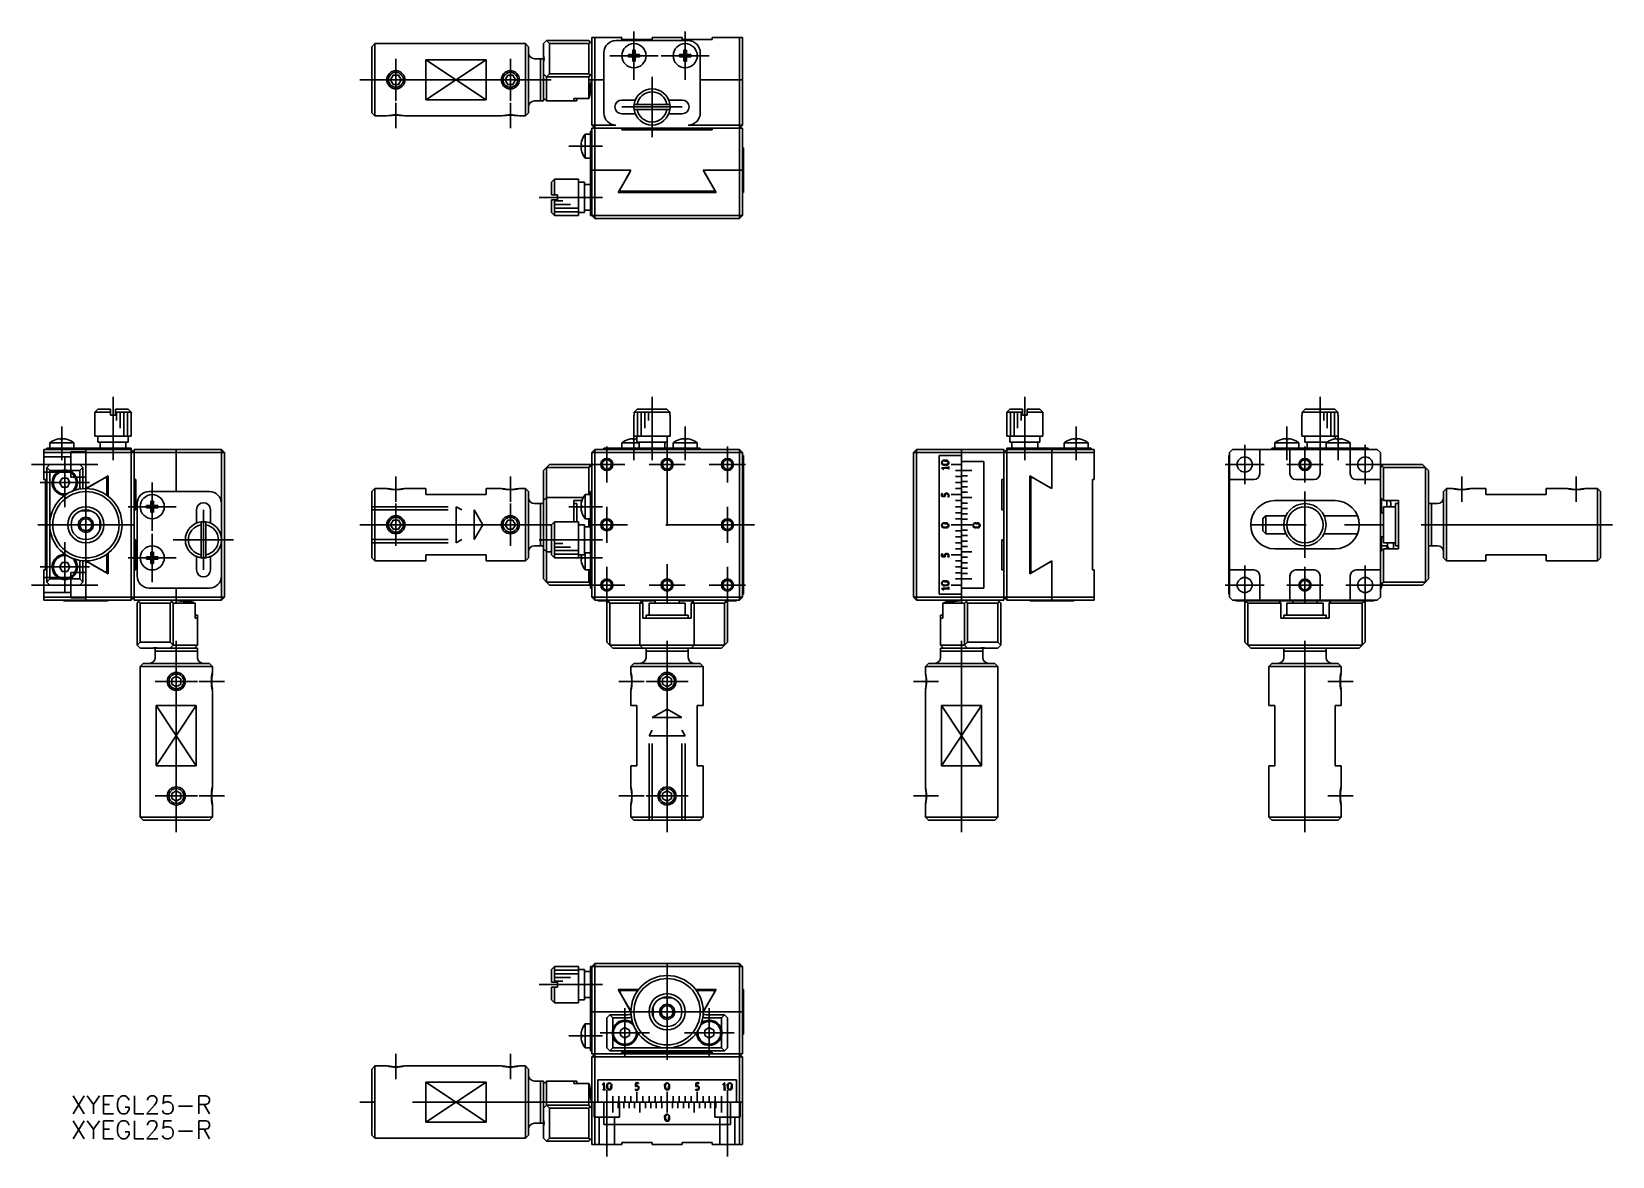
# Model space of a CAD drawing. Extents: x -105 to 157, y -105 to 82.
import ezdxf

# ---------------------------------------------------------------- set-up
doc = ezdxf.new("R2010")
doc.units = 0
doc.linetypes.add('CENTER', pattern=[50.8, 31.75, -6.35, 6.35, -6.35])
doc.linetypes.add('DASHED', pattern=[19.05, 12.7, -6.35])
doc.layers.get('0').update_dxf_attribs({"linetype": 'CONTINUOUS'})
doc.layers.add('CENTER', color=1, linetype='CENTER')
doc.styles.get("Standard").update_dxf_attribs({"font": 'txt.shx', "height": 3, "bigfont": 'bigfont.shx'})

# ---------------------------------------------------------------- blocks, each defined once
blk = doc.blocks.new('*U2')
at = {"color": 7, "linetype": 'CONTINUOUS'}
blk.add_text('XYEGL25-R', height=3, dxfattribs=at).set_placement((-98.91, -97.75))
blk = doc.blocks.new('*U3')
at = {"color": 7, "linetype": 'CONTINUOUS'}
blk.add_text('XYEGL25-R', height=3, dxfattribs=at).set_placement((-98.91, -101.88))

msp = doc.modelspace()

# ---------------------------------------------------------------- linework, layer by layer
at = {"color": 7, "linetype": 'CONTINUOUS'}
for p, q in [((-49, 79.32), (-48.5, 79.82)), ((-49, 79.32), (-49, 68.32)), ((-48.5, 79.82), (-23.5, 79.82)), ((-48.5, 67.82), (-48.5, 79.82)), ((-23.5, 79.82), (-23.5, 67.82)), ((-23.5, 79.82), (-23, 79.32)), ((-23, 68.32), (-23, 79.32)), ((-20.5, 79.82), (-20, 80.32)), ((-20.5, 79.82), (-20.5, 77.96)), ((-13, 80.32), (-20, 80.32)), ((-20, 80.32), (-19.5, 79.82)), ((-19.5, 79.82), (-13, 79.82)), ((-19.5, 74.82), (-19.5, 79.82)), ((-13, 80.32), (-12.75, 80.07)), ((-13, 79.82), (-12.75, 80.07)), ((-13, 79.82), (-13, 74.82)), ((-12.75, 80.07), (-12.5, 79.82)), ((-12.5, 80.82), (-12.5, 73.82)), ((-12, 80.82), (-12.5, 80.82)), ((-12, 73.82), (-12, 80.82)), ((-12, 80.82), (-7.5, 80.82)), ((-8.5, 80.32), (3.5, 80.32)), ((-7.5, 80.82), (-7.5, 80.52)), ((-2.5, 80.52), (-7.5, 80.52)), ((-5.7, 78.75), (-5.7, 78.02)), ((-5.3, 78.02), (-5.3, 78.75)), ((-2.5, 80.82), (2.5, 80.82)), ((-2.5, 80.52), (-2.5, 80.82)), ((2.5, 80.82), (2.5, 80.52)), ((7.5, 80.52), (2.5, 80.52)), ((2.8, 78.75), (2.8, 78.02)), ((3.2, 78.02), (3.2, 78.75)), ((7.5, 80.82), (12, 80.82)), ((7.5, 80.52), (7.5, 80.82)), ((12, 80.82), (12, 73.82)), ((12.5, 80.82), (12, 80.82)), ((12.5, 73.82), (12.5, 80.82)), ((-40, 77.14), (-30, 77.14)), ((-40, 70.5), (-40, 77.14)), ((-30, 77.14), (-30, 70.5)), ((-22, 77.32), (-21, 77.32)), ((-21, 77.32), (-21, 70.32)), ((-21, 70.32), (-21, 77.32)), ((-21, 77.32), (-20.5, 77.32)), ((-20.5, 77.32), (-20.5, 77.96)), ((-20.5, 76.68), (-20.5, 77.32)), ((-20.5, 76.68), (-20.5, 74.82)), ((-10.5, 68.32), (-10.5, 78.32)), ((-5.7, 78.02), (-6.43, 78.02)), ((-6.43, 77.62), (-5.7, 77.62)), ((-5.7, 77.62), (-5.7, 76.89)), ((-4.57, 78.02), (-5.3, 78.02)), ((-5.3, 77.62), (-4.57, 77.62)), ((-5.3, 76.89), (-5.3, 77.62)), ((2.8, 78.02), (2.07, 78.02)), ((2.07, 77.62), (2.8, 77.62)), ((2.8, 77.62), (2.8, 76.89)), ((3.93, 78.02), (3.2, 78.02)), ((3.2, 76.89), (3.2, 77.62)), ((3.2, 77.62), (3.93, 77.62)), ((5.5, 78.32), (5.5, 68.32)), ((-45.43, 74.57), (-45.87, 73.82)), ((-45.87, 73.82), (-45.43, 73.07)), ((-44.57, 74.57), (-45.43, 74.57)), ((-44.13, 73.82), (-44.57, 74.57)), ((-44.57, 73.07), (-44.13, 73.82)), ((-26.43, 74.57), (-26.87, 73.82)), ((-26.87, 73.82), (-26.43, 73.07)), ((-25.57, 74.57), (-26.43, 74.57)), ((-25.13, 73.82), (-25.57, 74.57)), ((-25.57, 73.07), (-25.13, 73.82)), ((-20, 74.32), (-20.5, 74.82)), ((-20.5, 72.32), (-20.5, 74.82)), ((-19.5, 74.82), (-20, 74.32)), ((-20, 74.32), (-13, 74.32)), ((-20, 74.32), (-20, 72.32)), ((-13, 74.82), (-19.5, 74.82)), ((-13, 74.82), (-12.75, 74.57)), ((-13, 74.32), (-12.75, 74.57)), ((-13, 72.32), (-13, 74.32)), ((-12.75, 74.57), (-12.5, 74.82)), ((-12.5, 73.82), (-12.5, 66.32)), ((-12, 73.82), (-12.5, 73.82)), ((-12.5, 73.82), (-12, 73.82)), ((-12, 66.32), (-12, 73.82)), ((-12, 73.82), (-10.5, 73.82)), ((-10.5, 73.82), (-12, 73.82)), ((5.5, 73.82), (12, 73.82)), ((12, 73.82), (5.5, 73.82)), ((12, 73.82), (12, 66.32)), ((12.5, 73.82), (12, 73.82)), ((12, 73.82), (12.5, 73.82)), ((12.5, 66.32), (12.5, 73.82)), ((-45.43, 73.07), (-44.57, 73.07)), ((-26.43, 73.07), (-25.57, 73.07)), ((-20.5, 72.32), (-20.5, 71.82)), ((-20.5, 71.82), (-20.5, 70.82)), ((-20, 70.32), (-20.5, 70.82)), ((-20.5, 70.82), (-20.5, 70.32)), ((-20, 71.82), (-20, 72.32)), ((-20, 70.32), (-20, 71.82)), ((-13, 72.32), (-13, 71.82)), ((-13, 71.82), (-13, 70.7)), ((-12.75, 71.82), (-12.75, 72.32)), ((-12.5, 71.82), (-12.75, 71.82)), ((-48.5, 67.82), (-49, 68.32)), ((-30, 70.5), (-40, 70.5)), ((-23, 68.32), (-23.5, 67.82)), ((-21, 70.32), (-22, 70.32)), ((-20.5, 70.32), (-21, 70.32)), ((-20, 70.32), (-15.5, 70.32)), ((-13, 70.7), (-15.5, 70.7)), ((-15.5, 70.7), (-15.5, 70.32)), ((-15, 70.32), (-15.5, 70.32)), ((-15, 70.7), (-15, 70.32)), ((-7.5, 70.47), (-5.27, 70.47)), ((-5.47, 69.72), (-4.97, 69.72)), ((-4.97, 68.92), (-5.47, 68.92)), ((-4.97, 69.72), (-0.03, 69.72)), ((-0.03, 68.92), (-4.97, 68.92)), ((-0.03, 69.72), (0.47, 69.72)), ((0.47, 68.92), (-0.03, 68.92)), ((0.27, 70.47), (2.5, 70.47)), ((-46.5, 67.82), (-48.5, 67.82)), ((-27.5, 67.82), (-43.5, 67.82)), ((-23.5, 67.82), (-24.5, 67.82)), ((-12, 65.82), (-12.5, 66.32)), ((-12.5, 66.32), (-12, 66.32)), ((-12.5, 65.82), (-12.5, 58.82)), ((-12, 65.82), (-12.5, 65.82)), ((-8.5, 66.32), (-12, 66.32)), ((-12, 65.82), (-12, 66.32)), ((-12, 58.82), (-12, 65.82)), ((-12, 65.82), (-7.5, 65.82)), ((-5.27, 68.17), (-7.5, 68.17)), ((-7.5, 65.82), (7.5, 65.82)), ((-7.5, 65.82), (-7.5, 65.52)), ((2.5, 68.17), (0.27, 68.17)), ((12, 66.32), (3.5, 66.32)), ((7.5, 65.82), (12, 65.82)), ((7.5, 65.52), (7.5, 65.82)), ((12, 65.82), (12, 66.32)), ((12.5, 66.32), (12, 65.82)), ((12.5, 66.32), (12, 66.32)), ((12, 65.82), (12, 58.82)), ((12.5, 65.82), (12, 65.82)), ((12.5, 58.82), (12.5, 65.82)), ((-14.16, 63.02), (-14.29, 63.02)), ((-14.16, 63.75), (-14.16, 63.77)), ((-14.16, 62.62), (-14.16, 63.02)), ((-13.6, 60.82), (-13.6, 64.82)), ((-13.6, 64.82), (-12.7, 64.82)), ((-12.7, 65.32), (-12.7, 63.32)), ((-12.5, 65.32), (-12.7, 65.32)), ((-12.7, 63.32), (-12.7, 53.32)), ((7.5, 65.52), (-7.5, 65.52)), ((-14.29, 62.62), (-14.16, 62.62)), ((-14.16, 61.87), (-14.16, 61.89)), ((-12.7, 60.82), (-13.6, 60.82)), ((12.5, 62.52), (12.65, 62.52)), ((12.65, 62.52), (12.65, 58.82)), ((-12.5, 58.82), (-12.5, 51.32)), ((-12, 58.82), (-12.5, 58.82)), ((-12.5, 58.82), (-12, 58.82)), ((-12, 51.32), (-12, 58.82)), ((-12, 58.82), (-7.2, 58.82)), ((-7.2, 58.82), (-12, 58.82)), ((-6, 58.82), (-7.2, 58.82)), ((-7.2, 56.74), (-6.2, 58.47)), ((-6.8, 57.43), (-6, 58.82)), ((-6.2, 58.47), (-6.2, 58.82)), ((6, 58.82), (6.8, 57.43)), ((7.2, 58.82), (6, 58.82)), ((6.2, 58.82), (6.2, 58.47)), ((6.2, 58.47), (7.2, 56.74)), ((7.2, 58.82), (12, 58.82)), ((12, 58.82), (7.2, 58.82)), ((12, 58.82), (12, 51.32)), ((12.5, 58.82), (12, 58.82)), ((12, 58.82), (12.5, 58.82)), ((12.5, 51.32), (12.5, 58.82)), ((12.5, 58.82), (12.65, 58.82)), ((12.65, 58.82), (12.65, 55.12)), ((-19.2, 56.82), (-18.7, 57.32)), ((-19.2, 56.82), (-19.2, 54.72)), ((-18.7, 57.32), (-14.7, 57.32)), ((-18.7, 54.72), (-18.7, 57.32)), ((-14.7, 57.32), (-14.7, 51.32)), ((-14.7, 56.82), (-13.7, 56.82)), ((-13.7, 56.82), (-13.7, 51.82)), ((-13.7, 56.47), (-12.7, 56.47)), ((-7.2, 56.74), (-8.13, 55.12)), ((-8.13, 55.12), (8.13, 55.12)), ((-7.8, 55.7), (-7.8, 55.32)), ((-7.8, 55.32), (-6.8, 55.32)), ((6.8, 55.32), (-6.8, 55.32)), ((-3.5, 55.12), (-3.5, 55.32)), ((3.5, 55.32), (3.5, 55.12)), ((6.8, 55.32), (7.8, 55.32)), ((8.13, 55.12), (7.2, 56.74)), ((7.8, 55.32), (7.8, 55.7)), ((12.5, 55.12), (12.65, 55.12)), ((-19.2, 54.72), (-18.7, 54.72)), ((-19.2, 53.92), (-19.2, 51.82)), ((-18.7, 53.92), (-19.2, 53.92)), ((-18.7, 54.72), (-18.2, 54.72)), ((-18.7, 51.32), (-18.7, 53.92)), ((-18.2, 53.92), (-18.7, 53.92)), ((-17.3, 53.72), (-18.7, 53.72)), ((-16, 53.12), (-18.7, 53.12)), ((-14.7, 52.52), (-18.7, 52.52)), ((-18.2, 54.72), (-18.2, 53.92)), ((-12.7, 53.32), (-12.7, 51.32)), ((-18.7, 51.32), (-19.2, 51.82)), ((-14.7, 51.92), (-18.7, 51.92)), ((-14.7, 51.32), (-18.7, 51.32)), ((-13.7, 51.82), (-14.7, 51.82)), ((-12.7, 52.17), (-13.7, 52.17)), ((-12.5, 51.32), (-12.7, 51.32)), ((-12, 50.82), (-12.5, 51.32)), ((-12, 51.32), (-12.5, 51.32)), ((12, 51.32), (-12, 51.32)), ((-12, 51.32), (-12, 50.82)), ((-12, 50.82), (12, 50.82)), ((12, 51.32), (12, 50.82)), ((12.5, 51.32), (12, 50.82)), ((12, 51.32), (12.5, 51.32)), ((-94.92, 18.7), (-94.42, 19.2)), ((-94.92, 14.7), (-94.92, 18.7)), ((-94.92, 18.7), (-92.32, 18.7)), ((-92.32, 19.2), (-94.42, 19.2)), ((-92.32, 18.7), (-92.32, 19.2)), ((-92.32, 18.2), (-92.32, 18.7)), ((-89.42, 19.2), (-91.52, 19.2)), ((-91.52, 19.2), (-91.52, 18.7)), ((-91.52, 18.7), (-88.92, 18.7)), ((-91.52, 18.7), (-91.52, 18.2)), ((-91.32, 18.7), (-91.32, 17.3)), ((-90.72, 18.7), (-90.72, 16)), ((-90.12, 18.7), (-90.12, 14.7)), ((-89.52, 18.7), (-89.52, 14.7)), ((-89.42, 19.2), (-88.92, 18.7)), ((-88.92, 18.7), (-88.92, 14.7)), ((-4.97, 19.2), (-5.47, 18.7)), ((-5.47, 18.7), (0.47, 18.7)), ((-5.47, 18.7), (-5.47, 18.2)), ((-0.03, 19.2), (-4.97, 19.2)), ((-4.9, 18.7), (-4.9, 14.7)), ((-4.3, 18.7), (-4.3, 14.7)), ((-3.7, 18.7), (-3.7, 16)), ((-3.1, 18.7), (-3.1, 17.3)), ((0.47, 18.7), (-0.03, 19.2)), ((0.47, 18.2), (0.47, 18.7)), ((56.35, 18.7), (56.85, 19.2)), ((56.35, 18.7), (58.95, 18.7)), ((56.35, 14.7), (56.35, 18.7)), ((58.95, 19.2), (56.85, 19.2)), ((56.95, 14.7), (56.95, 18.7)), ((57.55, 14.7), (57.55, 18.7)), ((58.15, 16), (58.15, 18.7)), ((58.75, 17.3), (58.75, 18.7)), ((58.95, 18.7), (58.95, 19.2)), ((58.95, 18.2), (58.95, 18.7)), ((61.85, 19.2), (59.75, 19.2)), ((59.75, 19.2), (59.75, 18.7)), ((59.75, 18.7), (62.35, 18.7)), ((59.75, 18.7), (59.75, 18.2)), ((61.85, 19.2), (62.35, 18.7)), ((62.35, 18.7), (62.35, 14.7)), ((105.85, 19.2), (105.34, 18.7)), ((105.34, 18.7), (111.29, 18.7)), ((105.34, 18.7), (105.34, 18.2)), ((110.78, 19.2), (105.85, 19.2)), ((108.92, 17.3), (108.92, 18.7)), ((109.52, 16), (109.52, 18.7)), ((110.12, 14.7), (110.12, 18.7)), ((110.72, 14.7), (110.72, 18.7)), ((111.29, 18.7), (110.78, 19.2)), ((111.29, 18.2), (111.29, 18.7)), ((-91.52, 18.2), (-92.32, 18.2)), ((-5.5, 14.7), (-5.5, 18.2)), ((-5.47, 18.2), (-5.5, 18.2)), ((0.5, 18.2), (0.47, 18.2)), ((0.5, 18.2), (0.5, 14.7)), ((59.75, 18.2), (58.95, 18.2)), ((105.32, 14.7), (105.32, 18.2)), ((105.34, 18.2), (105.32, 18.2)), ((111.32, 18.2), (111.29, 18.2)), ((111.32, 18.2), (111.32, 14.7)), ((-102.42, 13.6), (-98.42, 13.6)), ((-102.42, 12.7), (-102.42, 13.6)), ((-101.37, 14.16), (-101.35, 14.16)), ((-100.62, 14.29), (-100.62, 14.16)), ((-100.62, 14.16), (-100.22, 14.16)), ((-100.22, 14.16), (-100.22, 14.29)), ((-99.5, 14.16), (-99.47, 14.16)), ((-98.42, 13.6), (-98.42, 12.7)), ((-91.92, 14.7), (-94.92, 14.7)), ((-94.42, 13.7), (-94.42, 14.7)), ((-91.92, 13.7), (-94.42, 13.7)), ((-94.07, 12.7), (-94.07, 13.7)), ((-88.92, 14.7), (-91.92, 14.7)), ((-89.42, 13.7), (-91.92, 13.7)), ((-89.77, 13.7), (-89.77, 12.7)), ((-89.42, 14.7), (-89.42, 13.7)), ((-7.5, 12.7), (-7.5, 13.6)), ((-7.5, 13.6), (-4.65, 13.6)), ((-6.45, 14.16), (-6.43, 14.16)), ((-5.7, 14.29), (-5.7, 14.16)), ((-5.7, 14.16), (-5.3, 14.16)), ((0.5, 14.7), (-5.5, 14.7)), ((-5.3, 14.16), (-5.3, 14.29)), ((-5, 13.7), (-5, 14.7)), ((0, 13.7), (-5, 13.7)), ((-4.65, 12.7), (-4.65, 13.7)), ((-0.35, 13.7), (-0.35, 12.7)), ((0, 14.7), (0, 13.7)), ((1, 13.6), (5, 13.6)), ((1, 12.7), (1, 13.6)), ((2.05, 14.16), (2.07, 14.16)), ((2.8, 14.29), (2.8, 14.16)), ((2.8, 14.16), (3.2, 14.16)), ((3.2, 14.16), (3.2, 14.29)), ((3.93, 14.16), (3.95, 14.16)), ((5, 13.6), (5, 12.7)), ((62.35, 14.7), (56.35, 14.7)), ((56.85, 13.7), (56.85, 14.7)), ((61.85, 13.7), (56.85, 13.7)), ((57.2, 12.7), (57.2, 13.7)), ((61.5, 13.7), (61.5, 12.7)), ((61.85, 14.7), (61.85, 13.7)), ((65.85, 13.6), (69.85, 13.6)), ((65.85, 12.7), (65.85, 13.6)), ((66.9, 14.16), (66.92, 14.16)), ((67.65, 14.29), (67.65, 14.16)), ((67.65, 14.16), (68.05, 14.16)), ((68.05, 14.16), (68.05, 14.29)), ((68.78, 14.16), (68.8, 14.16)), ((69.85, 13.6), (69.85, 12.7)), ((100.82, 12.7), (100.82, 13.6)), ((100.82, 13.6), (102.82, 13.6)), ((101.87, 14.16), (101.89, 14.16)), ((102.62, 14.29), (102.62, 14.16)), ((102.62, 14.16), (103.02, 14.16)), ((102.82, 13.6), (104.82, 13.6)), ((103.02, 14.16), (103.02, 14.29)), ((103.74, 14.16), (103.77, 14.16)), ((104.82, 13.6), (104.82, 12.7)), ((111.32, 14.7), (105.32, 14.7)), ((105.82, 13.7), (105.82, 14.7)), ((109.45, 13.7), (105.82, 13.7)), ((106.17, 12.7), (106.17, 13.7)), ((109.32, 13.6), (111.32, 13.6)), ((109.32, 12.7), (109.32, 13.6)), ((110.37, 14.16), (110.39, 14.16)), ((110.82, 14.7), (110.82, 14.25)), ((111.12, 14.29), (111.12, 14.16)), ((111.12, 14.16), (111.52, 14.16)), ((111.32, 13.6), (113.32, 13.6)), ((111.52, 14.16), (111.52, 14.29)), ((112.24, 14.16), (112.27, 14.16)), ((113.32, 13.6), (113.32, 12.7)), ((-96.42, 12.5), (-103.42, 12.5)), ((-103.42, 12.5), (-103.42, 12)), ((-103.42, 7.5), (-103.42, 12)), ((-103.42, 12), (-96.42, 12)), ((-100.92, 12.7), (-102.92, 12.7)), ((-102.92, 12.5), (-102.92, 12.7)), ((-90.92, 12.7), (-100.92, 12.7)), ((-88.92, 12.5), (-96.42, 12.5)), ((-96.42, 12.5), (-96.42, 12)), ((-96.42, 12), (-96.42, 12.5)), ((-96.42, 7.2), (-96.42, 12)), ((-96.42, 12), (-96.42, 7.2)), ((-96.42, 12), (-88.92, 12)), ((-88.92, 12.7), (-90.92, 12.7)), ((-88.92, 12.5), (-88.92, 12.7)), ((-88.42, 12), (-88.92, 12.5)), ((-88.92, 12), (-88.92, 12.5)), ((-88.92, 12), (-88.92, -12)), ((-88.42, 12), (-88.92, 12)), ((-81.42, 12.5), (-88.42, 12.5)), ((-88.42, 12.5), (-88.42, 12)), ((-88.42, 12), (-81.42, 12)), ((-88.42, 7.5), (-88.42, 12)), ((-73.92, 12.5), (-81.42, 12.5)), ((-81.42, 12.5), (-81.42, 12)), ((-81.42, 12), (-81.42, 12.5)), ((-81.42, 5.5), (-81.42, 12)), ((-81.42, 12), (-81.42, 5.5)), ((-81.42, 12), (-73.92, 12)), ((-73.92, 12.5), (-73.42, 12)), ((-73.92, 12.5), (-73.92, 12)), ((-73.92, 12), (-73.92, -8.5)), ((-73.42, 12), (-73.92, 12)), ((-73.42, -12), (-73.42, 12)), ((-12, 12.5), (-12.5, 12)), ((-12.5, 12), (-12.5, 3.5)), ((-12, 12), (-12.5, 12)), ((12, 12.5), (-12, 12.5)), ((-12, 12.5), (-12, 12)), ((-12, -12), (-12, 12)), ((-12, 12), (12, 12)), ((-8.5, 12.7), (-10.5, 12.7)), ((-10.5, 12.5), (-10.5, 12.7)), ((3.5, 12.7), (-8.5, 12.7)), ((5.5, 12.7), (3.5, 12.7)), ((5.5, 12.5), (5.5, 12.7)), ((12, 12.5), (12, 12)), ((12, 12.5), (12.5, 12)), ((12, 12), (12, -12)), ((12.5, 12), (12, 12)), ((12.5, -12), (12.5, 12)), ((12.5, 11.5), (12.65, 11.5)), ((12.65, 11.5), (12.65, -11.5)), ((41.35, 12.5), (40.85, 12)), ((40.85, 12), (40.85, -12)), ((41.35, 12), (40.85, 12)), ((48.85, 12.5), (41.35, 12.5)), ((41.35, 12.5), (41.35, 12)), ((41.35, -12), (41.35, 12)), ((41.35, 12), (48.85, 12)), ((45.15, 11.5), (45.15, -11.5)), ((48.85, 11.5), (45.15, 11.5)), ((55.85, 12.5), (48.85, 12.5)), ((48.85, 12), (48.85, 12.5)), ((48.85, 12.5), (48.85, 12)), ((48.85, 12), (55.85, 12)), ((48.85, 12), (48.85, 11.51)), ((48.85, 11.51), (48.85, 12)), ((48.85, 10.51), (48.85, 11.5)), ((48.85, 10.5), (48.85, 10.51)), ((52.55, 10.5), (48.85, 10.5)), ((48.85, 10), (48.85, 10.5)), ((48.85, 10.5), (48.85, 10.01)), ((52.55, -10.5), (52.55, 10.5)), ((55.85, 12), (56.35, 12.5)), ((55.85, 12), (55.85, 12.5)), ((55.85, 12), (55.85, 7.5)), ((56.35, 12), (55.85, 12)), ((58.35, 12.7), (56.35, 12.7)), ((56.35, 12.5), (56.35, 12.7)), ((63.85, 12.5), (56.35, 12.5)), ((56.35, 12), (56.35, 12.5)), ((56.35, -12), (56.35, 12)), ((56.35, 12), (63.85, 12)), ((68.35, 12.7), (58.35, 12.7)), ((70.85, 12.5), (63.85, 12.5)), ((63.85, 12), (63.85, 12.5)), ((63.85, 12.5), (63.85, 12)), ((63.85, 12), (63.85, 7.2)), ((63.85, 7.2), (63.85, 12)), ((63.85, 12), (70.85, 12)), ((70.35, 12.7), (68.35, 12.7)), ((70.35, 12.5), (70.35, 12.7)), ((70.85, 12), (70.85, 12.5)), ((70.85, 12), (70.85, 7.5)), ((93.17, 10.51), (93.17, 11.5)), ((93.32, 11.5), (93.17, 11.5)), ((93.17, -10.5), (93.17, 10.5)), ((93.32, 10.5), (93.17, 10.5)), ((93.32, 12), (93.82, 12.5)), ((93.32, 12), (93.32, 7.5)), ((98.32, 12.5), (93.82, 12.5)), ((98.32, 8.5), (98.32, 12.5)), ((98.32, 12.5), (103.32, 12.5)), ((102.32, 12.7), (100.32, 12.7)), ((100.32, 12.5), (100.32, 12.7)), ((114.32, 12.7), (102.32, 12.7)), ((103.32, 12.5), (103.32, 8.5)), ((108.32, 12.5), (103.32, 12.5)), ((108.32, 8.5), (108.32, 12.5)), ((108.32, 12.5), (113.32, 12.5)), ((113.32, 12.5), (113.32, 8.5)), ((117.82, 12.5), (113.32, 12.5)), ((116.32, 12.7), (114.32, 12.7)), ((116.32, 12.5), (116.32, 12.7)), ((117.82, 12.5), (118.32, 12)), ((118.32, 7.5), (118.32, 12)), ((-102.92, 9.5), (-102.42, 10)), ((-102.42, 9), (-102.92, 9.5)), ((-102.92, 9.5), (-102.92, -9.5)), ((-97.42, 10), (-102.42, 10)), ((-102.42, 0), (-102.42, 9)), ((-102.42, 9), (-100.56, 9)), ((-99.28, 9), (-97.42, 9)), ((-97.42, 10), (-96.92, 9.5)), ((-96.92, 9.5), (-97.42, 9)), ((-97.42, 9), (-97.42, 6.5)), ((-96.92, 6.5), (-96.92, 9.5)), ((-92.72, 8.13), (-94.34, 7.2)), ((-92.72, 4.72), (-92.72, 8.13)), ((-20, 9.5), (-20.5, 9)), ((-20.5, 9), (-20.5, 6.5)), ((-19.5, 10), (-20, 9.5)), ((-20, 9.5), (-13, 9.5)), ((-20, 6.5), (-20, 9.5)), ((-13, 10), (-19.5, 10)), ((-13, 10), (-12.75, 9.75)), ((-13, 9.5), (-12.75, 9.75)), ((-13, 9.5), (-13, 6.5)), ((-12.75, 9.75), (-12.5, 9.5)), ((45.57, 9.42), (45.55, 9.44)), ((45.6, 9.39), (45.57, 9.42)), ((45.65, 9.34), (45.6, 9.39)), ((45.71, 9.26), (45.65, 9.34)), ((45.69, 9.38), (45.8, 9.23)), ((46.64, 9.37), (45.69, 9.38)), ((45.75, 9.22), (45.71, 9.26)), ((45.76, 9.2), (45.75, 9.22)), ((45.78, 9.16), (45.76, 9.2)), ((45.8, 9.14), (45.78, 9.16)), ((45.8, 9.23), (45.84, 9.16)), ((45.8, 9.14), (45.8, 9.14)), ((45.81, 9.14), (45.8, 9.14)), ((45.82, 9.14), (45.81, 9.14)), ((45.83, 9.14), (45.82, 9.14)), ((45.84, 9.16), (45.83, 9.15)), ((45.83, 9.15), (45.83, 9.14)), ((46.63, 9.5), (46.67, 9.63)), ((46.71, 9.24), (46.64, 9.37)), ((46.71, 9.65), (46.71, 9.24)), ((47.85, 10), (47.15, 10)), ((48.85, 10), (47.85, 10)), ((48.85, 9), (47.85, 9)), ((48.85, 8), (47.85, 8)), ((48.85, 10.01), (48.85, 10)), ((48.85, 9.01), (48.85, 10)), ((48.85, 10), (48.85, 9.99)), ((48.85, 9.99), (48.85, 9.01)), ((48.85, 9), (48.85, 9.01)), ((48.85, 9.01), (48.85, 9)), ((48.85, 9), (49.85, 9)), ((48.85, 8.99), (48.85, 9)), ((48.85, 9), (48.85, 8.99)), ((48.85, 8.11), (48.85, 8.99)), ((48.85, 8.99), (48.85, 8.1)), ((48.85, 8.1), (48.85, 8.11)), ((48.85, 8.1), (49.85, 8.1)), ((48.85, 8.1), (48.85, 8.01)), ((48.85, 8.09), (48.85, 8.1)), ((48.85, 8), (48.85, 8.09)), ((48.85, 8.01), (48.85, 8)), ((48.85, 7.21), (48.85, 8)), ((48.85, 8), (48.85, 7.99)), ((48.85, 7.99), (48.85, 7.2)), ((49.85, 9), (50.55, 9)), ((60.15, 8.13), (60.15, -8.13)), ((61.77, 7.2), (60.15, 8.13)), ((118.57, 9.75), (118.32, 9.5)), ((118.82, 10), (118.57, 9.75)), ((118.82, 9.5), (118.57, 9.75)), ((125.32, 10), (118.82, 10)), ((118.82, 9.5), (125.82, 9.5)), ((118.82, 4), (118.82, 9.5)), ((125.82, 9.5), (125.32, 10)), ((126.32, 9), (125.82, 9.5)), ((125.82, 9.5), (125.82, -9.5)), ((126.32, -9), (126.32, 9)), ((-103.12, 7.5), (-103.42, 7.5)), ((-103.12, 7.5), (-103.12, -7.5)), ((-100.36, 7.75), (-100.79, 7)), ((-100.79, 7), (-100.36, 6.25)), ((-99.49, 7.75), (-100.36, 7.75)), ((-100.36, 6.25), (-99.49, 6.25)), ((-99.06, 7), (-99.49, 7.75)), ((-99.49, 6.25), (-99.06, 7)), ((-96.42, 7.2), (-96.42, 6)), ((-96.42, 6), (-95.04, 6.8)), ((-96.42, 6.2), (-96.08, 6.2)), ((-96.07, 6.2), (-94.34, 7.2)), ((-93.3, 7.8), (-95.04, 6.8)), ((-92.92, 7.8), (-93.3, 7.8)), ((-92.92, 6.8), (-92.92, 7.8)), ((-92.92, 6.8), (-92.92, 4.87)), ((-88.42, 2.5), (-88.42, 7.5)), ((-88.12, 7.5), (-88.42, 7.5)), ((-88.12, 7.5), (-88.12, 2.5)), ((-85.92, 5.5), (-75.92, 5.5)), ((-49, 5.5), (-48.5, 6)), ((-49, 5.5), (-49, -5.5)), ((-48.5, -6), (-48.5, 6)), ((-46.5, 6), (-48.5, 6)), ((-40, 6), (-43.5, 6)), ((-40, 5), (-40, 6)), ((-30, 6), (-30, 5)), ((-27.5, 6), (-30, 6)), ((-23.5, 6), (-24.5, 6)), ((-23.5, 6), (-23.5, -6)), ((-23.5, 6), (-23, 5.5)), ((-23, -5.5), (-23, 5.5)), ((-20.5, 4), (-20.5, 6.5)), ((-20, 6.5), (-20, 4.5)), ((-13, 5), (-13, 6.5)), ((-12.7, 5.5), (-12.7, 3.5)), ((-12.5, 5.5), (-12.7, 5.5)), ((48.85, 7), (47.85, 7)), ((48.85, 6), (47.85, 6)), ((48.85, 7.2), (48.85, 7.21)), ((48.85, 7.2), (49.85, 7.2)), ((48.85, 7.19), (48.85, 7.2)), ((48.85, 7.2), (48.85, 7.01)), ((48.85, 7), (48.85, 7.19)), ((48.85, 7.01), (48.85, 7)), ((48.85, 6.31), (48.85, 7)), ((48.85, 7), (48.85, 6.99)), ((48.85, 6.99), (48.85, 6.3)), ((48.85, 6.3), (48.85, 6.31)), ((48.85, 6.3), (49.85, 6.3)), ((48.85, 6.29), (48.85, 6.3)), ((48.85, 6.3), (48.85, 6.01)), ((48.85, 6), (48.85, 6.29)), ((48.85, 6.01), (48.85, 6)), ((48.85, 5.41), (48.85, 6)), ((48.85, 6), (48.85, 5.99)), ((48.85, 5.99), (48.85, 5.4)), ((48.85, 5.4), (48.85, 5.41)), ((48.85, 5.4), (49.85, 5.4)), ((48.85, 5.39), (48.85, 5.4)), ((48.85, 5.4), (48.85, 5.01)), ((48.85, 5), (48.85, 5.39)), ((55.55, 2.5), (55.55, 7.5)), ((55.85, 7.5), (55.55, 7.5)), ((55.85, 7.5), (55.85, 2.5)), ((60.73, 7.8), (60.35, 7.8)), ((60.35, 7.8), (60.35, 6.8)), ((60.35, -6.8), (60.35, 6.8)), ((61.77, 7.2), (63.5, 6.2)), ((62.46, 6.8), (63.85, 6)), ((63.5, 6.2), (63.85, 6.2)), ((63.85, 6), (63.85, 7.2)), ((70.55, -7.5), (70.55, 7.5)), ((70.85, 7.5), (70.55, 7.5)), ((93.32, -7.5), (93.32, 7.5)), ((93.32, 7.5), (97.32, 7.5)), ((104.32, 7.5), (107.32, 7.5)), ((114.32, 7.5), (118.32, 7.5)), ((118.32, 7.5), (118.32, -7.5)), ((128.82, 5.5), (129.32, 6)), ((128.82, 5.5), (128.82, -5.5)), ((129.32, -6), (129.32, 6)), ((130.32, 6), (129.32, 6)), ((135.82, 6), (133.32, 6)), ((135.82, 5), (135.82, 6)), ((145.82, 6), (145.82, 5)), ((149.32, 6), (145.82, 6)), ((154.32, 6), (152.32, 6)), ((154.32, 6), (154.32, -6)), ((154.32, 6), (154.82, 5.5)), ((154.82, -5.5), (154.82, 5.5)), ((-87.92, -8.5), (-87.92, 3.5)), ((-85.62, 3.2), (-86.35, 3.2)), ((-86.35, 2.8), (-85.62, 2.8)), ((-85.62, 3.93), (-85.62, 3.2)), ((-85.62, 2.8), (-85.62, 2.07)), ((-85.22, 3.2), (-85.22, 3.93)), ((-84.5, 3.2), (-85.22, 3.2)), ((-85.22, 2.07), (-85.22, 2.8)), ((-85.22, 2.8), (-84.5, 2.8)), ((-30, 5), (-40, 5)), ((-22, 3.5), (-21, 3.5)), ((-21, 3.5), (-21, -3.5)), ((-21, -3.5), (-21, 3.5)), ((-21, 3.5), (-20.5, 3.5)), ((-20, 4.5), (-20.5, 4)), ((-20.5, 4), (-20.5, 3)), ((-20.5, 3), (-20.5, 1.8)), ((-13.93, 4.5), (-20, 4.5)), ((-20, 3), (-20, 4.5)), ((-20, -3), (-20, 3)), ((-15.5, 4), (-15.5, 3)), ((-14.14, 4), (-15.5, 4)), ((-15.5, 3.5), (-15, 3.5)), ((-15.5, 3), (-15.5, 0.5)), ((-15, 3.5), (-15, 0.5)), ((-15, 3), (-14.16, 3)), ((-14.16, 3.2), (-14.29, 3.2)), ((-14.29, 2.8), (-14.16, 2.8)), ((-14.16, 3.93), (-14.16, 3.95)), ((-14.16, 2.8), (-14.16, 3.2)), ((-13.6, 1), (-13.6, 5)), ((-13.6, 5), (-12.7, 5)), ((-12.7, 3.5), (-12.7, -8.5)), ((-12.5, 3.5), (-12.5, -8.5)), ((-12.5, 3.5), (-12.5, -8.5)), ((45.54, 5.16), (45.55, 5.17)), ((45.56, 5.11), (45.54, 5.16)), ((45.55, 5.17), (45.68, 5.15)), ((45.68, 5.15), (45.68, 5.06)), ((45.68, 5.06), (45.68, 4.99)), ((45.68, 4.99), (45.68, 4.94)), ((45.68, 4.94), (45.68, 4.89)), ((45.68, 4.89), (45.68, 4.87)), ((45.68, 4.87), (45.68, 4.86)), ((45.68, 4.86), (45.68, 4.77)), ((45.68, 4.77), (45.68, 4.74)), ((45.68, 4.74), (45.69, 4.74)), ((45.69, 4.74), (45.69, 4.73)), ((45.69, 4.73), (45.78, 4.73)), ((45.78, 4.73), (46.01, 4.71)), ((45.93, 4.67), (45.88, 4.67)), ((46.15, 4.66), (45.93, 4.67)), ((46.14, 4.7), (46.15, 4.67)), ((46.15, 4.67), (46.15, 4.66)), ((46.68, 4.59), (46.58, 4.63)), ((47.85, 5), (47.15, 5)), ((48.85, 5), (47.85, 5)), ((48.85, 4), (47.85, 4)), ((48.85, 3), (47.85, 3)), ((48.85, 5.01), (48.85, 5)), ((48.85, 4.51), (48.85, 5)), ((48.85, 5), (48.85, 4.99)), ((48.85, 4.99), (48.85, 4.5)), ((48.85, 4.5), (48.85, 4.51)), ((48.85, 4.5), (49.85, 4.5)), ((48.85, 4.49), (48.85, 4.5)), ((48.85, 4.5), (48.85, 4.01)), ((48.85, 4), (48.85, 4.49)), ((48.85, 4.01), (48.85, 4)), ((48.85, 3.61), (48.85, 4)), ((48.85, 4), (48.85, 3.99)), ((48.85, 3.99), (48.85, 3.6)), ((48.85, 3.6), (48.85, 3.61)), ((48.85, 3.6), (49.85, 3.6)), ((48.85, 3.6), (48.85, 3.01)), ((48.85, 3.59), (48.85, 3.6)), ((48.85, 3), (48.85, 3.59)), ((48.85, 3.01), (48.85, 3)), ((48.85, 2.71), (48.85, 3)), ((48.85, 3), (48.85, 2.99)), ((48.85, 2.99), (48.85, 2.7)), ((48.85, 2.7), (48.85, 2.71)), ((48.85, 2.7), (49.85, 2.7)), ((48.85, 2.69), (48.85, 2.7)), ((48.85, 2.7), (48.85, 2.01)), ((48.85, 2), (48.85, 2.69)), ((49.85, 4.5), (50.55, 4.5)), ((60.15, 3.5), (60.35, 3.5)), ((110.82, 4), (100.82, 4)), ((118.32, 4.5), (118.82, 4)), ((118.52, 3.5), (118.52, 4.3)), ((118.52, 2), (118.52, 3.5)), ((121.32, 4), (118.82, 4)), ((118.82, -3), (118.82, 3)), ((118.82, 3), (120.82, 3)), ((119.41, 4), (119.41, 3)), ((119.97, 3.95), (119.97, 3.93)), ((120.1, 3.2), (119.97, 3.2)), ((119.97, 3.2), (119.97, 3)), ((120.82, 0), (120.82, 3.5)), ((120.82, 3.5), (121.32, 3.5)), ((121.32, -4), (121.32, 4)), ((126.32, 3.5), (126.82, 3.5)), ((126.82, 0), (126.82, 3.5)), ((126.82, 3.5), (126.82, 0)), ((126.82, 3.5), (127.82, 3.5)), ((145.82, 5), (135.82, 5)), ((-102.42, -9), (-102.42, 0)), ((-95.72, 2.31), (-97.12, 2.31)), ((-94.13, 0.7), (-94.13, -0.7)), ((-90.61, 1.5), (-90.61, 1.5)), ((-88.42, -2.5), (-88.42, 2.5)), ((-88.42, 2.5), (-88.12, 2.5)), ((-78.07, 0.27), (-78.07, 2.5)), ((-77.32, -0.03), (-77.32, 0.47)), ((-76.52, 0.47), (-76.52, -0.03)), ((-75.77, 2.5), (-75.77, 0.27)), ((-45.43, 0.75), (-45.87, 0)), ((-45.87, 0), (-45.43, -0.75)), ((-44.57, 0.75), (-45.43, 0.75)), ((-44.13, 0), (-44.57, 0.75)), ((-44.57, -0.75), (-44.13, 0)), ((-26.43, 0.75), (-26.87, 0)), ((-26.87, 0), (-26.43, -0.75)), ((-25.57, 0.75), (-26.43, 0.75)), ((-25.13, 0), (-25.57, 0.75)), ((-25.57, -0.75), (-25.13, 0)), ((-20.5, 1.8), (-20.5, -1.8)), ((-18.7, 0.47), (-19.2, -0.03)), ((-18.7, -5.47), (-18.7, 0.47)), ((-18.2, 0.47), (-18.7, 0.47)), ((-18.2, 0.5), (-14.7, 0.5)), ((-18.2, 0.5), (-18.2, 0.47)), ((-14.7, 0.5), (-14.7, -5.5)), ((-14.7, 0), (-13.7, 0)), ((-14.16, 2.05), (-14.16, 2.07)), ((-13.7, 0), (-13.7, -5)), ((-12.7, 1), (-13.6, 1)), ((-13, 1), (-13, -0.35)), ((47.85, 0), (47.15, 0)), ((48.85, 2), (47.85, 2)), ((48.85, 1), (47.85, 1)), ((48.85, 0), (47.85, 0)), ((48.85, 2.01), (48.85, 2)), ((48.85, 2), (48.85, 1.99)), ((48.85, 1.81), (48.85, 2)), ((48.85, 1.99), (48.85, 1.8)), ((48.85, 1.8), (48.85, 1.81)), ((48.85, 1.8), (49.85, 1.8)), ((48.85, 1.8), (48.85, 1.01)), ((48.85, 1.79), (48.85, 1.8)), ((48.85, 1), (48.85, 1.79)), ((48.85, 1.01), (48.85, 1)), ((48.85, 0.91), (48.85, 1)), ((48.85, 1), (48.85, 0.99)), ((48.85, 0.99), (48.85, 0.9)), ((48.85, 0.9), (48.85, 0.91)), ((48.85, 0.9), (49.85, 0.9)), ((48.85, 0.89), (48.85, 0.9)), ((48.85, 0.9), (48.85, 0.01)), ((48.85, 0.01), (48.85, 0.89)), ((48.85, 0), (48.85, 0.01)), ((48.85, 0.01), (48.85, 0)), ((48.85, 0), (49.85, 0)), ((48.85, -0.01), (48.85, 0)), ((48.85, 0), (48.85, -0.01)), ((49.85, 0), (50.55, 0)), ((55.55, 2.5), (55.85, 2.5)), ((55.85, 2.5), (55.85, -2.5)), ((98.82, 1), (99.07, 1.25)), ((98.82, 1), (98.82, 0)), ((98.82, 0), (98.82, -1)), ((99.07, 1.25), (99.32, 1.5)), ((99.32, 1.5), (102.65, 1.5)), ((99.32, 0), (99.32, 1.5)), ((99.32, -1.5), (99.32, 0)), ((108.98, 1.5), (114.52, 1.5)), ((108.98, 1.5), (108.98, 1.5)), ((108.98, 1.5), (108.98, 1.5)), ((118.32, 2), (118.82, 2)), ((120.82, -3.5), (120.82, 0)), ((126.82, -3.5), (126.82, 0)), ((126.82, 0), (126.82, -3.5)), ((-88.42, -7.5), (-88.42, -2.5)), ((-88.12, -2.5), (-88.42, -2.5)), ((-88.12, -2.5), (-88.12, -7.5)), ((-77.32, -4.97), (-77.32, -0.03)), ((-76.52, -0.03), (-76.52, -4.97)), ((-45.43, -0.75), (-44.57, -0.75)), ((-26.43, -0.75), (-25.57, -0.75)), ((-20.5, -1.8), (-20.5, -3)), ((-19.2, -0.03), (-19.2, -4.97)), ((-13.7, -0.35), (-12.7, -0.35)), ((48.85, -1), (47.85, -1)), ((48.85, -2), (47.85, -2)), ((48.85, -0.89), (48.85, -0.01)), ((48.85, -0.01), (48.85, -0.9)), ((48.85, -0.9), (48.85, -0.89)), ((48.85, -0.9), (49.85, -0.9)), ((48.85, -0.91), (48.85, -0.9)), ((48.85, -0.9), (48.85, -0.99)), ((48.85, -1), (48.85, -0.91)), ((48.85, -0.99), (48.85, -1)), ((48.85, -1.79), (48.85, -1)), ((48.85, -1), (48.85, -1.01)), ((48.85, -1.01), (48.85, -1.8)), ((48.85, -1.8), (48.85, -1.79)), ((48.85, -1.8), (49.85, -1.8)), ((48.85, -1.81), (48.85, -1.8)), ((48.85, -1.8), (48.85, -1.99)), ((48.85, -2), (48.85, -1.81)), ((48.85, -1.99), (48.85, -2)), ((48.85, -2.69), (48.85, -2)), ((48.85, -2), (48.85, -2.01)), ((48.85, -2.01), (48.85, -2.7)), ((55.85, -2.5), (55.55, -2.5)), ((55.55, -7.5), (55.55, -2.5)), ((55.85, -2.5), (55.85, -7.5)), ((99.07, -1.25), (98.82, -1)), ((99.32, -1.5), (99.07, -1.25)), ((102.65, -1.5), (99.32, -1.5)), ((114.52, -1.5), (108.98, -1.5)), ((108.98, -1.5), (108.98, -1.5)), ((118.82, -2), (118.32, -2)), ((118.52, -4.3), (118.52, -2)), ((-92.92, -4.87), (-92.92, -6.8)), ((-92.72, -8.13), (-92.72, -4.72)), ((-85.62, -4.57), (-85.62, -5.3)), ((-85.22, -5.3), (-85.22, -4.57)), ((-77.32, -5.47), (-77.32, -4.97)), ((-76.52, -4.97), (-76.52, -5.47)), ((-40, -5), (-30, -5)), ((-40, -6), (-40, -5)), ((-30, -5), (-30, -6)), ((-21, -3.5), (-22, -3.5)), ((-20.5, -3.5), (-21, -3.5)), ((-20.5, -3), (-20.5, -4)), ((-20, -4.5), (-20.5, -4)), ((-20.5, -6.5), (-20.5, -4)), ((-20, -4.5), (-20, -3)), ((-20, -4.5), (-19.2, -4.5)), ((-20, -4.5), (-20, -6.5)), ((-19.2, -4.97), (-18.7, -5.47)), ((-18.7, -3.1), (-17.3, -3.1)), ((-18.7, -3.7), (-16, -3.7)), ((-18.7, -4.3), (-14.7, -4.3)), ((-18.7, -4.9), (-14.7, -4.9)), ((-13.7, -5), (-14.7, -5)), ((-12.7, -4.65), (-13.7, -4.65)), ((-13.6, -7.5), (-13.6, -4.65)), ((45.54, -4.84), (45.55, -4.83)), ((45.56, -4.89), (45.54, -4.84)), ((45.55, -4.83), (45.68, -4.85)), ((45.68, -4.85), (45.68, -4.94)), ((45.68, -4.94), (45.68, -5.01)), ((45.68, -5.01), (45.68, -5.06)), ((45.68, -5.06), (45.68, -5.11)), ((45.68, -5.11), (45.68, -5.13)), ((45.68, -5.13), (45.68, -5.14)), ((45.68, -5.14), (45.68, -5.23)), ((45.68, -5.23), (45.68, -5.26)), ((47.85, -5), (47.15, -5)), ((48.85, -3), (47.85, -3)), ((48.85, -4), (47.85, -4)), ((48.85, -5), (47.85, -5)), ((48.85, -2.7), (48.85, -2.69)), ((48.85, -2.7), (49.85, -2.7)), ((48.85, -2.71), (48.85, -2.7)), ((48.85, -2.7), (48.85, -2.99)), ((48.85, -3), (48.85, -2.71)), ((48.85, -2.99), (48.85, -3)), ((48.85, -3.59), (48.85, -3)), ((48.85, -3), (48.85, -3.01)), ((48.85, -3.01), (48.85, -3.6)), ((48.85, -3.6), (48.85, -3.59)), ((48.85, -3.6), (49.85, -3.6)), ((48.85, -3.61), (48.85, -3.6)), ((48.85, -3.6), (48.85, -3.99)), ((48.85, -4), (48.85, -3.61)), ((48.85, -3.99), (48.85, -4)), ((48.85, -4.49), (48.85, -4)), ((48.85, -4), (48.85, -4.01)), ((48.85, -4.01), (48.85, -4.5)), ((48.85, -4.5), (48.85, -4.49)), ((48.85, -4.5), (49.85, -4.5)), ((48.85, -4.51), (48.85, -4.5)), ((48.85, -4.5), (48.85, -4.99)), ((48.85, -5), (48.85, -4.51)), ((48.85, -4.99), (48.85, -5)), ((48.85, -5.39), (48.85, -5)), ((48.85, -5), (48.85, -5.01)), ((48.85, -5.01), (48.85, -5.4)), ((49.85, -4.5), (50.55, -4.5)), ((60.35, -3.5), (60.15, -3.5)), ((100.82, -4), (110.82, -4)), ((118.82, -4), (118.32, -4.5)), ((118.52, -3.5), (119.41, -3.5)), ((120.82, -3), (118.82, -3)), ((118.82, -9.5), (118.82, -4)), ((118.82, -4), (121.32, -4)), ((119.41, -3.5), (119.41, -4)), ((119.52, -3.63), (119.52, -3)), ((120.52, -4), (120.52, -3)), ((121.32, -3.5), (120.82, -3.5)), ((126.82, -3.5), (126.32, -3.5)), ((127.82, -3.5), (126.82, -3.5)), ((135.82, -5), (145.82, -5)), ((135.82, -6), (135.82, -5)), ((145.82, -5), (145.82, -6)), ((-103.42, -12), (-103.42, -7.5)), ((-103.42, -7.5), (-103.12, -7.5)), ((-100.36, -6.25), (-100.79, -7)), ((-100.79, -7), (-100.36, -7.75)), ((-99.49, -6.25), (-100.36, -6.25)), ((-100.36, -7.75), (-99.49, -7.75)), ((-99.06, -7), (-99.49, -6.25)), ((-99.49, -7.75), (-99.06, -7)), ((-97.42, -6.5), (-97.42, -9)), ((-96.92, -9.5), (-96.92, -6.5)), ((-95.04, -6.8), (-96.42, -6)), ((-96.42, -6), (-96.42, -7.2)), ((-96.08, -6.2), (-96.42, -6.2)), ((-96.42, -12), (-96.42, -7.2)), ((-96.42, -7.2), (-96.42, -12)), ((-94.34, -7.2), (-96.07, -6.2)), ((-95.04, -6.8), (-93.3, -7.8)), ((-94.34, -7.2), (-92.72, -8.13)), ((-93.3, -7.8), (-92.92, -7.8)), ((-92.92, -7.8), (-92.92, -6.8)), ((-88.42, -12), (-88.42, -7.5)), ((-88.42, -7.5), (-88.12, -7.5)), ((-85.62, -5.3), (-86.35, -5.3)), ((-86.35, -5.7), (-85.62, -5.7)), ((-85.62, -5.7), (-85.62, -6.43)), ((-84.5, -5.3), (-85.22, -5.3)), ((-85.22, -5.7), (-84.5, -5.7)), ((-85.22, -6.43), (-85.22, -5.7)), ((-78.07, -7.5), (-78.07, -5.27)), ((-75.77, -5.27), (-75.77, -7.5)), ((-48.5, -6), (-49, -5.5)), ((-48.5, -6), (-40, -6)), ((-30, -6), (-23.5, -6)), ((-23, -5.5), (-23.5, -6)), ((-20.5, -6.5), (-20.5, -9)), ((-20, -9.5), (-20, -6.5)), ((-18.7, -5.47), (-18.2, -5.47)), ((-18.2, -5.47), (-18.2, -5.5)), ((-14.7, -5.5), (-18.2, -5.5)), ((-14.16, -5.3), (-14.29, -5.3)), ((-14.29, -5.7), (-14.16, -5.7)), ((-14.16, -5.7), (-14.16, -5.3)), ((-14.16, -6.45), (-14.16, -6.43)), ((-12.7, -7.5), (-13.6, -7.5)), ((-13, -7.5), (-13, -9.5)), ((45.68, -5.26), (45.69, -5.26)), ((45.69, -5.26), (45.69, -5.27)), ((45.69, -5.27), (45.78, -5.27)), ((45.78, -5.27), (46.01, -5.29)), ((45.93, -5.33), (45.88, -5.33)), ((46.15, -5.34), (45.93, -5.33)), ((46.14, -5.3), (46.15, -5.33)), ((46.15, -5.33), (46.15, -5.34)), ((46.68, -5.41), (46.58, -5.37)), ((48.85, -6), (47.85, -6)), ((48.85, -7), (47.85, -7)), ((48.85, -5.4), (48.85, -5.39)), ((48.85, -5.4), (49.85, -5.4)), ((48.85, -5.41), (48.85, -5.4)), ((48.85, -5.4), (48.85, -5.99)), ((48.85, -6), (48.85, -5.41)), ((48.85, -5.99), (48.85, -6)), ((48.85, -6.29), (48.85, -6)), ((48.85, -6), (48.85, -6.01)), ((48.85, -6.01), (48.85, -6.3)), ((48.85, -6.3), (48.85, -6.29)), ((48.85, -6.3), (49.85, -6.3)), ((48.85, -6.31), (48.85, -6.3)), ((48.85, -6.3), (48.85, -6.99)), ((48.85, -7), (48.85, -6.31)), ((48.85, -6.99), (48.85, -7)), ((48.85, -7.19), (48.85, -7)), ((48.85, -7), (48.85, -7.01)), ((48.85, -7.01), (48.85, -7.2)), ((48.85, -7.2), (48.85, -7.19)), ((48.85, -7.2), (49.85, -7.2)), ((48.85, -7.21), (48.85, -7.2)), ((48.85, -7.2), (48.85, -7.99)), ((48.85, -8), (48.85, -7.21)), ((55.55, -7.5), (55.85, -7.5)), ((55.85, -7.5), (55.85, -12)), ((60.15, -8.13), (61.77, -7.2)), ((60.35, -6.8), (60.35, -7.8)), ((60.35, -7.8), (60.73, -7.8)), ((63.5, -6.2), (61.77, -7.2)), ((63.85, -6), (62.46, -6.8)), ((63.85, -6.2), (63.5, -6.2)), ((63.85, -7.2), (63.85, -6)), ((63.85, -7.2), (63.85, -12)), ((63.85, -12), (63.85, -7.2)), ((70.55, -7.5), (70.85, -7.5)), ((70.85, -7.5), (70.85, -12)), ((93.32, -7.5), (93.32, -12)), ((97.32, -7.5), (93.32, -7.5)), ((107.32, -7.5), (104.32, -7.5)), ((118.32, -7.5), (114.32, -7.5)), ((118.32, -12), (118.32, -7.5)), ((129.32, -6), (128.82, -5.5)), ((129.32, -6), (135.82, -6)), ((145.82, -6), (154.32, -6)), ((154.82, -5.5), (154.32, -6)), ((-102.92, -9.5), (-102.42, -9)), ((-102.42, -10), (-102.92, -9.5)), ((-100.56, -9), (-102.42, -9)), ((-102.42, -10), (-97.42, -10)), ((-97.42, -9), (-99.28, -9)), ((-97.42, -9), (-96.92, -9.5)), ((-96.92, -9.5), (-97.42, -10)), ((-73.92, -8.5), (-73.92, -12)), ((-20.5, -9), (-20, -9.5)), ((-13, -9.5), (-20, -9.5)), ((-20, -9.5), (-19.5, -10)), ((-19.5, -10), (-13, -10)), ((-12.75, -9.75), (-13, -9.5)), ((-12.75, -9.75), (-13, -10)), ((-12.7, -9.7), (-12.75, -9.75)), ((-12.7, -8.5), (-12.7, -10.5)), ((-12.5, -8.5), (-12.5, -12)), ((46.63, -10.5), (46.67, -10.37)), ((46.67, -10.37), (46.71, -10.35)), ((46.71, -10.35), (46.71, -10.76)), ((47.85, -10), (47.15, -10)), ((48.85, -8), (47.85, -8)), ((48.85, -9), (47.85, -9)), ((48.85, -10), (47.85, -10)), ((48.85, -7.99), (48.85, -8)), ((48.85, -8.09), (48.85, -8)), ((48.85, -8), (48.85, -8.01)), ((48.85, -8.01), (48.85, -8.1)), ((48.85, -8.1), (48.85, -8.09)), ((48.85, -8.1), (49.85, -8.1)), ((48.85, -8.1), (48.85, -8.99)), ((48.85, -8.11), (48.85, -8.1)), ((48.85, -8.99), (48.85, -8.11)), ((48.85, -9), (48.85, -8.99)), ((48.85, -8.99), (48.85, -9)), ((48.85, -9), (49.85, -9)), ((48.85, -9.01), (48.85, -9)), ((48.85, -9), (48.85, -9.01)), ((48.85, -10), (48.85, -9.01)), ((48.85, -9.01), (48.85, -9.99)), ((48.85, -9.99), (48.85, -10)), ((48.85, -10.5), (48.85, -10)), ((48.85, -10), (48.85, -10.01)), ((48.85, -10.01), (48.85, -10.5)), ((49.85, -9), (50.55, -9)), ((98.32, -12.5), (98.32, -8.5)), ((103.32, -8.5), (103.32, -12.5)), ((108.32, -12.5), (108.32, -8.5)), ((113.32, -8.5), (113.32, -12.5)), ((118.32, -9.5), (118.57, -9.75)), ((118.52, -10.5), (118.52, -9.7)), ((118.57, -9.75), (118.82, -9.5)), ((118.57, -9.75), (118.82, -10)), ((125.82, -9.5), (118.82, -9.5)), ((118.82, -10), (125.32, -10)), ((125.32, -10), (125.82, -9.5)), ((125.82, -9.5), (126.32, -9)), ((-96.42, -12), (-103.42, -12)), ((-103.42, -12), (-103.42, -12.5)), ((-103.42, -12.5), (-96.42, -12.5)), ((-100.12, -12.5), (-100.12, -12.65)), ((-96.42, -12.65), (-100.12, -12.65)), ((-88.92, -12), (-96.42, -12)), ((-96.42, -12), (-96.42, -12.5)), ((-96.42, -12.5), (-96.42, -12)), ((-96.42, -12.5), (-88.92, -12.5)), ((-96.42, -12.5), (-96.42, -12.65)), ((-92.72, -12.65), (-96.42, -12.65)), ((-92.72, -12.5), (-92.72, -12.65)), ((-88.92, -12.5), (-88.42, -12)), ((-88.42, -12), (-88.92, -12)), ((-88.92, -12.5), (-88.92, -12)), ((-81.42, -12), (-88.42, -12)), ((-88.42, -12), (-88.42, -12.5)), ((-88.42, -12.5), (-81.42, -12.5)), ((-87.92, -13), (-87.67, -12.75)), ((-87.92, -13), (-87.92, -20)), ((-87.67, -12.75), (-87.42, -12.5)), ((-87.42, -13), (-87.67, -12.75)), ((-87.42, -19.5), (-87.42, -13)), ((-87.42, -13), (-82.42, -13)), ((-75.92, -10.5), (-85.92, -10.5)), ((-82.17, -12.75), (-82.42, -12.5)), ((-82.42, -13), (-82.17, -12.75)), ((-82.42, -13), (-82.42, -19.5)), ((-81.92, -13), (-82.17, -12.75)), ((-79.92, -13), (-81.92, -13)), ((-81.92, -20), (-81.92, -13)), ((-81.42, -10.5), (-81.42, -12)), ((-81.42, -12), (-81.42, -10.5)), ((-73.92, -12), (-81.42, -12)), ((-81.42, -12), (-81.42, -12.5)), ((-81.42, -12.5), (-81.42, -12)), ((-81.42, -12.5), (-73.92, -12.5)), ((-79.42, -12.75), (-79.92, -12.75)), ((-79.92, -13), (-79.42, -13)), ((-79.42, -12.5), (-79.42, -12.75)), ((-79.42, -13), (-78.31, -13)), ((-78.31, -13), (-78.31, -15.5)), ((-73.42, -12), (-73.92, -12.5)), ((-73.42, -12), (-73.92, -12)), ((-73.92, -12.5), (-73.92, -12)), ((-12.5, -10.5), (-12.7, -10.5)), ((-12, -12.5), (-12.5, -12)), ((-12, -12), (-12.5, -12)), ((12, -12), (-12, -12)), ((-12, -12), (-12, -12.5)), ((-12, -12.5), (12, -12.5)), ((-11.5, -12.5), (-11.5, -12.65)), ((-9.65, -12.65), (-11.5, -12.65)), ((-10, -13), (-9.75, -12.75)), ((-10, -13), (-10, -19.5)), ((-9.75, -12.75), (-9.5, -12.5)), ((-9.5, -13), (-9.75, -12.75)), ((-9.5, -20), (-9.5, -13)), ((-9.5, -13), (-6.5, -13)), ((-4.5, -13), (-6.5, -13)), ((-4.25, -12.75), (-4.5, -12.5)), ((-4.5, -13), (-4.25, -12.75)), ((-4.5, -13), (-4.5, -20)), ((-4.5, -13), (-4, -13)), ((-2, -12.65), (-4.35, -12.65)), ((-4, -13), (-4.25, -12.75)), ((-4, -13), (-4, -15.5)), ((-3, -15), (-3, -13)), ((-3, -13), (3, -13)), ((-2, -13), (-2, -12.5)), ((2, -12.5), (2, -13)), ((4.35, -12.65), (2, -12.65)), ((3, -13), (3, -15)), ((4.25, -12.75), (4, -13)), ((4, -15.5), (4, -13)), ((4, -13), (4.5, -13)), ((4.5, -12.5), (4.25, -12.75)), ((4.25, -12.75), (4.5, -13)), ((4.5, -20), (4.5, -13)), ((6.5, -13), (4.5, -13)), ((6.5, -13), (9.5, -13)), ((9.5, -12.5), (9.75, -12.75)), ((9.75, -12.75), (9.5, -13)), ((9.5, -13), (9.5, -20)), ((11.5, -12.65), (9.65, -12.65)), ((9.75, -12.75), (10, -13)), ((10, -19.5), (10, -13)), ((11.5, -12.5), (11.5, -12.65)), ((12, -12), (12, -12.5)), ((12.5, -12), (12, -12)), ((12.5, -12), (12, -12.5)), ((12.5, -11.5), (12.65, -11.5)), ((40.85, -12), (41.35, -12.5)), ((41.35, -12), (40.85, -12)), ((48.85, -12), (41.35, -12)), ((41.35, -12), (41.35, -12.5)), ((41.35, -12.5), (48.85, -12.5)), ((45.15, -11.5), (48.85, -11.5)), ((45.57, -10.58), (45.55, -10.56)), ((45.6, -10.61), (45.57, -10.58)), ((45.65, -10.66), (45.6, -10.61)), ((45.71, -10.74), (45.65, -10.66)), ((45.69, -10.62), (45.8, -10.77)), ((46.64, -10.63), (45.69, -10.62)), ((45.75, -10.78), (45.71, -10.74)), ((45.73, -15.5), (45.73, -13)), ((45.73, -13), (46.85, -13)), ((45.76, -10.8), (45.75, -10.78)), ((45.78, -10.84), (45.76, -10.8)), ((45.8, -10.86), (45.78, -10.84)), ((45.8, -10.77), (45.84, -10.84)), ((45.8, -10.86), (45.8, -10.86)), ((45.81, -10.86), (45.8, -10.86)), ((45.82, -10.86), (45.81, -10.86)), ((45.83, -10.86), (45.82, -10.86)), ((45.84, -10.84), (45.83, -10.85)), ((45.83, -10.85), (45.83, -10.86)), ((46.71, -10.76), (46.64, -10.63)), ((46.85, -12.75), (46.85, -12.5)), ((47.35, -12.75), (46.85, -12.75)), ((46.85, -13), (47.35, -13)), ((49.35, -13), (47.35, -13)), ((48.85, -10.5), (52.55, -10.5)), ((48.85, -10.51), (48.85, -10.5)), ((48.85, -11.5), (48.85, -10.51)), ((48.85, -11.51), (48.85, -12)), ((48.85, -12), (48.85, -11.51)), ((55.85, -12), (48.85, -12)), ((48.85, -12.5), (48.85, -12)), ((48.85, -12), (48.85, -12.5)), ((48.85, -12.5), (55.85, -12.5)), ((49.6, -12.75), (49.35, -13)), ((49.35, -13), (49.35, -20)), ((49.85, -12.5), (49.6, -12.75)), ((49.6, -12.75), (49.85, -13)), ((49.85, -19.5), (49.85, -13)), ((49.85, -13), (54.85, -13)), ((54.85, -12.5), (55.1, -12.75)), ((55.1, -12.75), (54.85, -13)), ((54.85, -13), (54.85, -19.5)), ((55.1, -12.75), (55.35, -13)), ((55.35, -20), (55.35, -13)), ((56.35, -12.5), (55.85, -12)), ((56.35, -12), (55.85, -12)), ((55.85, -12.5), (55.85, -12)), ((63.85, -12), (56.35, -12)), ((56.35, -12), (56.35, -12.5)), ((56.35, -12.5), (63.85, -12.5)), ((60.15, -12.5), (60.15, -12.65)), ((63.85, -12.65), (60.15, -12.65)), ((70.85, -12), (63.85, -12)), ((63.85, -12.5), (63.85, -12)), ((63.85, -12), (63.85, -12.5)), ((63.85, -12.5), (70.85, -12.5)), ((63.85, -12.5), (63.85, -12.65)), ((67.55, -12.65), (63.85, -12.65)), ((67.55, -12.5), (67.55, -12.65)), ((70.85, -12.5), (70.85, -12)), ((93.32, -10.5), (93.17, -10.5)), ((93.17, -11.5), (93.17, -10.51)), ((93.32, -11.5), (93.17, -11.5)), ((93.82, -12.5), (93.32, -12)), ((93.82, -12.5), (98.32, -12.5)), ((94.32, -12.5), (94.32, -12.65)), ((95.31, -12.65), (94.32, -12.65)), ((95.32, -12.5), (95.32, -12.65)), ((116.32, -12.65), (95.32, -12.65)), ((96.07, -12.75), (95.82, -13)), ((95.82, -13), (95.82, -19.5)), ((96.17, -12.65), (96.07, -12.75)), ((96.07, -12.75), (96.32, -13)), ((96.32, -20), (96.32, -13)), ((96.32, -13), (101.82, -13)), ((103.32, -12.5), (98.32, -12.5)), ((101.82, -13), (101.47, -12.65)), ((101.82, -13), (101.82, -15.5)), ((102.82, -15), (102.82, -13)), ((102.82, -13), (108.82, -13)), ((103.32, -12.5), (108.32, -12.5)), ((103.82, -13), (103.82, -12.65)), ((107.82, -12.65), (107.82, -13)), ((113.32, -12.5), (108.32, -12.5)), ((108.82, -13), (108.82, -15)), ((110.17, -12.65), (109.82, -13)), ((109.82, -15.5), (109.82, -13)), ((109.82, -13), (115.32, -13)), ((113.32, -12.5), (117.82, -12.5)), ((115.32, -13), (115.57, -12.75)), ((115.32, -13), (115.32, -20)), ((115.57, -12.75), (115.47, -12.65)), ((115.82, -13), (115.57, -12.75)), ((115.82, -19.5), (115.82, -13)), ((116.32, -12.5), (116.32, -12.65)), ((117.32, -12.65), (116.33, -12.65)), ((117.32, -12.5), (117.32, -12.65)), ((118.32, -12), (117.82, -12.5)), ((118.32, -10.5), (118.52, -10.5)), ((-78.31, -15), (-77.92, -15)), ((-78.31, -15.5), (-77.92, -15.5)), ((-77.92, -15), (-77.92, -15.5)), ((-77.92, -20), (-77.92, -15.5)), ((-4, -15.5), (-3, -15.5)), ((-3.5, -15), (3.5, -15)), ((-3.5, -15.5), (-3.5, -15)), ((-3, -15.5), (0, -15.5)), ((0, -15.5), (3, -15.5)), ((3, -15.5), (4, -15.5)), ((3.5, -15), (3.5, -15.5)), ((45.35, -15), (45.73, -15)), ((45.35, -15.5), (45.35, -15)), ((45.35, -15.5), (45.35, -20)), ((45.35, -15.5), (45.73, -15.5)), ((101.82, -15.5), (109.82, -15.5)), ((102.32, -15), (105.82, -15)), ((102.32, -15.5), (102.32, -15)), ((105.82, -15), (109.32, -15)), ((109.32, -15), (109.32, -15.5)), ((-87.92, -20), (-87.42, -19.5)), ((-87.42, -20.5), (-87.92, -20)), ((-82.42, -19.5), (-87.42, -19.5)), ((-87.42, -20.5), (-85.56, -20.5)), ((-84.92, -20.5), (-85.56, -20.5)), ((-84.92, -21), (-84.92, -20.5)), ((-84.28, -20.5), (-84.92, -20.5)), ((-84.28, -20.5), (-82.42, -20.5)), ((-82.42, -19.5), (-81.92, -20)), ((-81.92, -20), (-82.42, -20.5)), ((-79.92, -20.5), (-82.42, -20.5)), ((-81.92, -20), (-79.92, -20)), ((-79.42, -20), (-79.92, -20)), ((-79.92, -20.5), (-79.42, -20.5)), ((-77.92, -20), (-79.42, -20)), ((-79.42, -20.5), (-78.42, -20.5)), ((-77.92, -20), (-78.42, -20.5)), ((-78.42, -20.5), (-77.92, -20.5)), ((-77.92, -20.5), (-77.92, -21)), ((-10, -19.5), (-9.5, -20)), ((-6.5, -20), (-9.5, -20)), ((-9.5, -20), (-9, -20.5)), ((-9, -20.5), (-6.5, -20.5)), ((-6.5, -20), (-4.5, -20)), ((-4, -20.5), (-6.5, -20.5)), ((-3, -20), (-4.5, -20)), ((-4.5, -20), (-4, -20.5)), ((-4, -20.5), (-3, -20.5)), ((-3.5, -21), (-3.5, -20.5)), ((3, -20), (-3, -20)), ((-3, -20.5), (-1.8, -20.5)), ((-1.8, -20.5), (1.8, -20.5)), ((1.8, -20.5), (3, -20.5)), ((4.5, -20), (3, -20)), ((3, -20.5), (4, -20.5)), ((3.5, -20.5), (3.5, -21)), ((4.5, -20), (4, -20.5)), ((6.5, -20.5), (4, -20.5)), ((4.5, -20), (6.5, -20)), ((9.5, -20), (6.5, -20)), ((6.5, -20.5), (9, -20.5)), ((9, -20.5), (9.5, -20)), ((9.5, -20), (10, -19.5)), ((45.35, -20), (45.85, -20.5)), ((46.85, -20), (45.35, -20)), ((45.35, -20.5), (45.85, -20.5)), ((45.35, -21), (45.35, -20.5)), ((45.85, -20.5), (46.85, -20.5)), ((47.35, -20), (46.85, -20)), ((46.85, -20.5), (47.35, -20.5)), ((47.35, -20), (49.35, -20)), ((49.85, -20.5), (47.35, -20.5)), ((49.35, -20), (49.85, -19.5)), ((49.85, -20.5), (49.35, -20)), ((54.85, -19.5), (49.85, -19.5)), ((49.85, -20.5), (51.71, -20.5)), ((52.99, -20.5), (51.71, -20.5)), ((52.35, -20.5), (52.35, -21)), ((52.99, -20.5), (54.85, -20.5)), ((54.85, -19.5), (55.35, -20)), ((55.35, -20), (54.85, -20.5)), ((95.82, -19.5), (96.32, -20)), ((115.32, -20), (96.32, -20)), ((96.32, -20), (96.82, -20.5)), ((96.82, -20.5), (114.82, -20.5)), ((102.32, -21), (102.32, -20.5)), ((109.32, -20.5), (109.32, -21)), ((114.82, -20.5), (115.32, -20)), ((115.32, -20), (115.82, -19.5)), ((-87.42, -23.5), (-86.92, -23)), ((-87.42, -48.5), (-87.42, -23.5)), ((-87.42, -23.5), (-75.42, -23.5)), ((-75.92, -23), (-86.92, -23)), ((-84.92, -21), (-77.92, -21)), ((-77.92, -21), (-84.92, -21)), ((-84.92, -22), (-84.92, -21)), ((-77.92, -21), (-77.92, -22)), ((-75.92, -23), (-75.42, -23.5)), ((-75.42, -23.5), (-75.42, -24.5)), ((-6, -23.5), (-5.5, -23)), ((-6, -23.5), (6, -23.5)), ((-6, -23.5), (-6, -24.5)), ((5.5, -23), (-5.5, -23)), ((-3.5, -21), (3.5, -21)), ((3.5, -21), (-3.5, -21)), ((-3.5, -22), (-3.5, -21)), ((3.5, -21), (3.5, -22)), ((5.5, -23), (6, -23.5)), ((6, -23.5), (6, -30)), ((42.85, -23.5), (43.35, -23)), ((42.85, -23.5), (48.85, -23.5)), ((42.85, -24.5), (42.85, -23.5)), ((48.85, -23), (43.35, -23)), ((45.35, -21), (48.85, -21)), ((48.85, -21), (45.35, -21)), ((45.35, -22), (45.35, -21)), ((48.85, -21), (52.35, -21)), ((52.35, -21), (48.85, -21)), ((54.35, -23), (48.85, -23)), ((48.85, -23.5), (54.85, -23.5)), ((52.35, -21), (52.35, -22)), ((54.35, -23), (54.85, -23.5)), ((54.85, -23.5), (54.85, -48.5)), ((99.82, -23.5), (100.32, -23)), ((99.82, -23.5), (111.82, -23.5)), ((99.82, -23.5), (99.82, -30)), ((111.32, -23), (100.32, -23)), ((102.32, -21), (105.82, -21)), ((105.82, -21), (102.32, -21)), ((102.32, -22), (102.32, -21)), ((105.82, -21), (109.32, -21)), ((109.32, -21), (105.82, -21)), ((109.32, -21), (109.32, -22)), ((111.32, -23), (111.82, -23.5)), ((111.82, -24.5), (111.82, -23.5)), ((-81.42, -25.13), (-82.17, -25.57)), ((-82.17, -25.57), (-82.17, -26.43)), ((-80.67, -25.57), (-81.42, -25.13)), ((-80.67, -26.43), (-80.67, -25.57)), ((0, -25.13), (-0.75, -25.57)), ((-0.75, -25.57), (-0.75, -26.43)), ((0.75, -25.57), (0, -25.13)), ((0.75, -26.43), (0.75, -25.57)), ((-82.17, -26.43), (-81.42, -26.87)), ((-81.42, -26.87), (-80.67, -26.43)), ((-75.42, -27.5), (-75.42, -43.5)), ((-6, -27.5), (-6, -30)), ((-0.75, -26.43), (0, -26.87)), ((0, -26.87), (0.75, -26.43)), ((42.85, -43.5), (42.85, -27.5)), ((111.82, -30), (111.82, -27.5)), ((-84.74, -40), (-84.74, -30)), ((-84.74, -30), (-78.11, -30)), ((-78.11, -30), (-78.11, -40)), ((-6, -30), (-5, -30)), ((-5, -30), (-5, -40)), ((5, -40), (5, -30)), ((5, -30), (6, -30)), ((45.53, -40), (45.53, -30)), ((45.53, -30), (52.17, -30)), ((52.17, -30), (52.17, -40)), ((99.82, -30), (100.82, -30)), ((100.82, -30), (100.82, -40)), ((110.82, -40), (110.82, -30)), ((110.82, -30), (111.82, -30)), ((-78.11, -40), (-84.74, -40)), ((-5, -40), (-6, -40)), ((-6, -40), (-6, -43.5)), ((6, -40), (5, -40)), ((6, -40), (6, -48.5)), ((52.17, -40), (45.53, -40)), ((100.82, -40), (99.82, -40)), ((99.82, -40), (99.82, -48.5)), ((111.82, -40), (110.82, -40)), ((111.82, -43.5), (111.82, -40)), ((-81.42, -44.13), (-82.17, -44.57)), ((-82.17, -44.57), (-82.17, -45.43)), ((-80.67, -44.57), (-81.42, -44.13)), ((-80.67, -45.43), (-80.67, -44.57)), ((0, -44.13), (-0.75, -44.57)), ((-0.75, -44.57), (-0.75, -45.43)), ((0.75, -44.57), (0, -44.13)), ((0.75, -45.43), (0.75, -44.57)), ((-82.17, -45.43), (-81.42, -45.87)), ((-81.42, -45.87), (-80.67, -45.43)), ((-75.42, -46.5), (-75.42, -48.5)), ((-6, -46.5), (-6, -48.5)), ((-0.75, -45.43), (0, -45.87)), ((0, -45.87), (0.75, -45.43)), ((42.85, -48.5), (42.85, -46.5)), ((111.82, -48.5), (111.82, -46.5)), ((-75.42, -48.5), (-87.42, -48.5)), ((-86.92, -49), (-87.42, -48.5)), ((-86.92, -49), (-75.92, -49)), ((-75.42, -48.5), (-75.92, -49)), ((6, -48.5), (-6, -48.5)), ((-5.5, -49), (-6, -48.5)), ((-5.5, -49), (5.5, -49)), ((6, -48.5), (5.5, -49)), ((43.35, -49), (42.85, -48.5)), ((48.85, -48.5), (42.85, -48.5)), ((43.35, -49), (48.85, -49)), ((54.85, -48.5), (48.85, -48.5)), ((48.85, -49), (54.35, -49)), ((54.85, -48.5), (54.35, -49)), ((111.82, -48.5), (99.82, -48.5)), ((100.32, -49), (99.82, -48.5)), ((100.32, -49), (111.32, -49)), ((111.82, -48.5), (111.32, -49)), ((-19.2, -73.8), (-18.7, -73.3)), ((-18.7, -73.3), (-14.7, -73.3)), ((-18.7, -75.9), (-18.7, -73.3)), ((-14.7, -73.3), (-14.7, -76.3)), ((-12.7, -73.3), (-12.7, -75.3)), ((-12.5, -73.3), (-12.7, -73.3)), ((-12, -72.8), (-12.5, -73.3)), ((-12.5, -73.3), (-12.5, -80.8)), ((-12, -73.3), (-12.5, -73.3)), ((12, -72.8), (-12, -72.8)), ((-12, -72.8), (-12, -73.3)), ((-12, -73.3), (12, -73.3)), ((-12, -80.8), (-12, -73.3)), ((12, -72.8), (12, -73.3)), ((12.5, -73.3), (12, -72.8)), ((12, -73.3), (12, -80.8)), ((12.5, -73.3), (12, -73.3)), ((12.5, -80.8), (12.5, -73.3)), ((-19.2, -73.8), (-19.2, -75.9)), ((-19.2, -75.9), (-18.7, -75.9)), ((-18.7, -73.9), (-14.7, -73.9)), ((-18.7, -74.5), (-14.7, -74.5)), ((-18.7, -75.1), (-16, -75.1)), ((-18.7, -75.7), (-17.3, -75.7)), ((-18.7, -75.9), (-18.2, -75.9)), ((-18.2, -75.9), (-18.2, -76.7)), ((-14.7, -73.8), (-13.7, -73.8)), ((-13.7, -73.8), (-13.7, -76.3)), ((-13.7, -74.15), (-12.7, -74.15)), ((-12.7, -75.3), (-12.7, -85.3)), ((1.5, -74.99), (1.5, -74.99)), ((-19.2, -76.7), (-19.2, -78.8)), ((-18.7, -76.7), (-19.2, -76.7)), ((-18.7, -79.3), (-18.7, -76.7)), ((-18.2, -76.7), (-18.7, -76.7)), ((-14.7, -76.3), (-14.7, -79.3)), ((-13.7, -76.3), (-13.7, -78.8)), ((-12.7, -78.45), (-13.7, -78.45)), ((-8.13, -77.1), (-7.2, -78.72)), ((-4.72, -77.1), (-8.13, -77.1)), ((-6.8, -77.3), (-7.8, -77.3)), ((-7.8, -77.3), (-7.8, -77.68)), ((-7.8, -77.68), (-6.8, -79.41)), ((-6.8, -77.3), (-4.87, -77.3)), ((-0.7, -78.5), (0.7, -78.5)), ((8.13, -77.1), (4.72, -77.1)), ((4.87, -77.3), (6.8, -77.3)), ((7.8, -77.3), (6.8, -77.3)), ((7.2, -78.72), (8.13, -77.1)), ((7.8, -77.68), (7.8, -77.3)), ((12.5, -77.1), (12.65, -77.1)), ((12.65, -77.1), (12.65, -80.8)), ((-18.7, -79.3), (-19.2, -78.8)), ((-14.7, -79.3), (-18.7, -79.3)), ((-13.7, -78.8), (-14.7, -78.8)), ((-12.5, -80.8), (-12.5, -87.8)), ((-12.5, -80.8), (-12, -80.8)), ((-12, -80.8), (-12.5, -80.8)), ((-12, -87.8), (-12, -80.8)), ((-7.2, -80.8), (-12, -80.8)), ((-12, -80.8), (-7.2, -80.8)), ((-6.2, -80.45), (-7.2, -78.72)), ((-7.2, -80.8), (-6, -80.8)), ((-6, -80.8), (-6.8, -79.41)), ((-6.2, -80.8), (-6.2, -80.45)), ((-2.31, -80.1), (-2.31, -81.5)), ((6.8, -79.41), (6, -80.8)), ((6, -80.8), (7.2, -80.8)), ((7.2, -78.72), (6.2, -80.45)), ((6.2, -80.45), (6.2, -80.8)), ((12, -80.8), (7.2, -80.8)), ((7.2, -80.8), (12, -80.8)), ((12, -80.8), (12, -87.8)), ((12, -80.8), (12.5, -80.8)), ((12.5, -80.8), (12, -80.8)), ((12.5, -87.8), (12.5, -80.8)), ((12.5, -80.8), (12.65, -80.8)), ((12.65, -80.8), (12.65, -84.5)), ((-14.16, -83.87), (-14.16, -83.85)), ((-13.6, -86.8), (-13.6, -82.8)), ((-13.6, -82.8), (-12.7, -82.8)), ((-10, -81.8), (-9.5, -81.3)), ((-10, -81.8), (-10, -86.8)), ((-6.5, -81.3), (-9.5, -81.3)), ((-9.5, -81.3), (-9, -81.8)), ((-9, -83.66), (-9, -81.8)), ((-9, -81.8), (-6.5, -81.8)), ((-7, -83.43), (-7.75, -83.87)), ((-7.75, -83.87), (-7.75, -84.73)), ((-6.25, -83.87), (-7, -83.43)), ((-6.25, -84.73), (-6.25, -83.87)), ((7, -83.43), (6.25, -83.87)), ((6.25, -83.87), (6.25, -84.73)), ((9.5, -81.3), (6.5, -81.3)), ((6.5, -81.8), (9, -81.8)), ((7.75, -83.87), (7, -83.43)), ((7.75, -84.73), (7.75, -83.87)), ((9, -81.8), (9.5, -81.3)), ((9, -81.8), (9, -83.66)), ((9.5, -81.3), (10, -81.8)), ((10, -86.8), (10, -81.8)), ((-14.16, -84.6), (-14.29, -84.6)), ((-14.29, -85), (-14.16, -85)), ((-14.16, -85), (-14.16, -84.6)), ((-14.16, -85.75), (-14.16, -85.73)), ((-12.7, -85.3), (-12.7, -87.3)), ((-9, -86.8), (-9, -84.94)), ((-7.75, -84.73), (-7, -85.17)), ((-7, -85.17), (-6.25, -84.73)), ((6.25, -84.73), (7, -85.17)), ((7, -85.17), (7.75, -84.73)), ((9, -84.94), (9, -86.8)), ((12.5, -84.5), (12.65, -84.5)), ((-12.7, -86.8), (-13.6, -86.8)), ((-12.5, -87.3), (-12.7, -87.3)), ((-12, -87.8), (-12.5, -88.3)), ((-12.5, -87.8), (-12, -87.8)), ((-12.5, -88.3), (-12.5, -95.8)), ((-12, -88.3), (-12.5, -88.3)), ((-7.5, -87.8), (-12, -87.8)), ((-12, -88.3), (-12, -87.8)), ((-12, -88.3), (12, -88.3)), ((-12, -95.8), (-12, -88.3)), ((-9.5, -87.3), (-10, -86.8)), ((-9, -86.8), (-9.5, -87.3)), ((-9.5, -87.3), (9.5, -87.3)), ((0, -86.8), (-9, -86.8)), ((-7.5, -87.5), (7.5, -87.5)), ((-7.5, -87.5), (-7.5, -87.8)), ((7.5, -87.8), (-7.5, -87.8)), ((9, -86.8), (0, -86.8)), ((7.5, -87.8), (7.5, -87.5)), ((12, -87.8), (7.5, -87.8)), ((9.5, -87.3), (9, -86.8)), ((10, -86.8), (9.5, -87.3)), ((12, -88.3), (12, -87.8)), ((12.5, -88.3), (12, -87.8)), ((12, -87.8), (12.5, -87.8)), ((12, -88.3), (12, -95.8)), ((12.5, -88.3), (12, -88.3)), ((12.5, -95.8), (12.5, -88.3)), ((-49, -90.3), (-48.5, -89.8)), ((-49, -90.3), (-49, -95.8)), ((-48.5, -95.8), (-48.5, -89.8)), ((-48.5, -89.8), (-46.5, -89.8)), ((-43.5, -89.8), (-27.5, -89.8)), ((-24.5, -89.8), (-23.5, -89.8)), ((-23.5, -89.8), (-23.5, -95.8)), ((-23.5, -89.8), (-23, -90.3)), ((-23, -95.8), (-23, -90.3)), ((-40, -92.48), (-30, -92.48)), ((-40, -99.12), (-40, -92.48)), ((-30, -92.48), (-30, -99.12)), ((-22, -92.3), (-21, -92.3)), ((-21, -92.3), (-21, -95.8)), ((-21, -95.8), (-21, -92.3)), ((-21, -92.3), (-20.5, -92.3)), ((-20, -92.3), (-20.5, -92.8)), ((-20.5, -92.3), (-20.5, -92.8)), ((-20.5, -92.8), (-20.5, -93.8)), ((-20.5, -93.8), (-20.5, -94.3)), ((-20.5, -96.8), (-20.5, -94.3)), ((-15.5, -92.3), (-20, -92.3)), ((-20, -93.8), (-20, -92.3)), ((-20, -94.3), (-20, -93.8)), ((-20, -94.3), (-20, -96.3)), ((-15.5, -92.3), (-15, -92.3)), ((-15.5, -92.3), (-15.5, -92.68)), ((-15.5, -92.68), (-13, -92.68)), ((-15, -92.3), (-15, -92.68)), ((-13, -92.68), (-13, -93.8)), ((-13, -93.8), (-13, -94.3)), ((-13, -96.3), (-13, -94.3)), ((-12.75, -93.8), (-12.5, -93.8)), ((-12.75, -94.3), (-12.75, -93.8)), ((11.5, -92.1), (-11.5, -92.1)), ((-11.5, -92.1), (-11.5, -95.8)), ((-10.76, -92.86), (-10.75, -92.86)), ((-10.75, -92.87), (-10.76, -92.86)), ((-10.75, -92.85), (-10.73, -92.83)), ((-10.75, -92.86), (-10.75, -92.85)), ((-10.75, -92.88), (-10.75, -92.87)), ((-10.74, -92.88), (-10.75, -92.88)), ((-10.73, -92.89), (-10.74, -92.88)), ((-10.73, -92.83), (-10.69, -92.81)), ((-10.67, -92.85), (-10.73, -92.89)), ((-10.69, -92.81), (-10.67, -92.8)), ((-10.51, -92.74), (-10.67, -92.85)), ((-10.67, -92.8), (-10.63, -92.76)), ((-10.65, -93.76), (-10.52, -93.69)), ((-10.24, -93.76), (-10.65, -93.76)), ((-10.63, -92.76), (-10.55, -92.7)), ((-10.55, -92.7), (-10.5, -92.65)), ((-10.52, -93.69), (-10.51, -92.74)), ((-10.5, -92.65), (-10.47, -92.62)), ((-10.47, -92.62), (-10.45, -92.6)), ((-10.39, -93.69), (-10.26, -93.72)), ((-10.26, -93.72), (-10.24, -93.76)), ((-10, -94.8), (-10, -94.1)), ((-5.3, -93.73), (-5.26, -93.63)), ((-5.23, -93.2), (-5.22, -92.98)), ((-5.22, -93.2), (-5.23, -93.2)), ((-5.22, -92.98), (-5.22, -92.93)), ((-5.19, -93.19), (-5.22, -93.2)), ((-5.16, -92.83), (-5.18, -93.06)), ((-5.16, -92.74), (-5.16, -92.83)), ((-5.16, -92.74), (-5.16, -92.74)), ((-5.15, -92.74), (-5.16, -92.74)), ((-5.12, -92.73), (-5.15, -92.74)), ((-5.04, -92.73), (-5.12, -92.73)), ((-5.02, -92.73), (-5.04, -92.73)), ((-5, -92.73), (-5.02, -92.73)), ((-4.95, -92.73), (-5, -92.73)), ((-5, -94.8), (-5, -94.1)), ((-4.91, -92.74), (-4.95, -92.73)), ((-4.84, -92.73), (-4.91, -92.74)), ((-4.74, -92.73), (-4.84, -92.73)), ((-4.79, -92.61), (-4.73, -92.59)), ((-4.73, -92.6), (-4.74, -92.73)), ((-4.73, -92.59), (-4.73, -92.6)), ((0, -94.8), (0, -94.1)), ((4.7, -93.73), (4.74, -93.63)), ((4.77, -93.2), (4.78, -92.98)), ((4.78, -93.2), (4.77, -93.2)), ((4.78, -92.98), (4.78, -92.93)), ((4.81, -93.19), (4.78, -93.2)), ((4.84, -92.83), (4.82, -93.06)), ((4.84, -92.74), (4.84, -92.83)), ((4.84, -92.74), (4.84, -92.74)), ((4.85, -92.74), (4.84, -92.74)), ((4.88, -92.73), (4.85, -92.74)), ((4.96, -92.73), (4.88, -92.73)), ((4.98, -92.73), (4.96, -92.73)), ((5, -92.73), (4.98, -92.73)), ((5.05, -92.73), (5, -92.73)), ((5, -94.8), (5, -94.1)), ((5.09, -92.74), (5.05, -92.73)), ((5.16, -92.73), (5.09, -92.74)), ((5.26, -92.73), (5.16, -92.73)), ((5.21, -92.61), (5.27, -92.59)), ((5.27, -92.6), (5.26, -92.73)), ((5.27, -92.59), (5.27, -92.6)), ((9.24, -92.86), (9.25, -92.86)), ((9.25, -92.87), (9.24, -92.86)), ((9.25, -92.85), (9.27, -92.83)), ((9.25, -92.86), (9.25, -92.85)), ((9.25, -92.88), (9.25, -92.87)), ((9.26, -92.88), (9.25, -92.88)), ((9.27, -92.89), (9.26, -92.88)), ((9.27, -92.83), (9.31, -92.81)), ((9.33, -92.85), (9.27, -92.89)), ((9.31, -92.81), (9.33, -92.8)), ((9.49, -92.74), (9.33, -92.85)), ((9.33, -92.8), (9.37, -92.76)), ((9.35, -93.76), (9.48, -93.69)), ((9.76, -93.76), (9.35, -93.76)), ((9.37, -92.76), (9.45, -92.7)), ((9.45, -92.7), (9.5, -92.65)), ((9.48, -93.69), (9.49, -92.74)), ((9.5, -92.65), (9.53, -92.62)), ((9.53, -92.62), (9.55, -92.6)), ((9.61, -93.69), (9.74, -93.72)), ((10, -94.8), (10, -94.1)), ((11.5, -95.8), (11.5, -92.1)), ((-49, -95.8), (-49, -101.3)), ((-48.5, -101.8), (-48.5, -95.8)), ((-23.5, -95.8), (-23.5, -101.8)), ((-23, -101.3), (-23, -95.8)), ((-21, -95.8), (-21, -99.3)), ((-21, -99.3), (-21, -95.8)), ((-20.5, -96.8), (-20, -96.3)), ((-20.5, -96.8), (-20.5, -98.66)), ((-13, -96.3), (-20, -96.3)), ((-20, -96.3), (-19.5, -96.8)), ((-19.5, -96.8), (-13, -96.8)), ((-19.5, -101.8), (-19.5, -96.8)), ((-12.75, -96.55), (-13, -96.3)), ((-12.75, -96.55), (-13, -96.8)), ((-13, -96.8), (-13, -101.8)), ((-12.5, -96.8), (-12.75, -96.55)), ((-12.5, -95.8), (-12.5, -102.8)), ((-12.5, -95.8), (-12, -95.8)), ((-12, -95.8), (-12.5, -95.8)), ((-12, -102.8), (-12, -95.8)), ((-11.51, -95.8), (-12, -95.8)), ((-12, -95.8), (-11.51, -95.8)), ((-11.5, -95.8), (-10.51, -95.8)), ((-10.51, -95.8), (-10.5, -95.8)), ((-10.5, -95.8), (-10.5, -99.5)), ((-10.5, -95.8), (-10, -95.8)), ((-10.01, -95.8), (-10.5, -95.8)), ((-10, -95.8), (-10.01, -95.8)), ((-10, -95.8), (-10, -94.8)), ((-10, -95.8), (-9.01, -95.8)), ((-9.99, -95.8), (-10, -95.8)), ((-9.01, -95.8), (-9.99, -95.8)), ((-9.01, -95.8), (-9, -95.8)), ((-9, -95.8), (-9.01, -95.8)), ((-9, -95.8), (-9, -94.8)), ((-9, -95.8), (-9, -96.8)), ((-9, -95.8), (-8.99, -95.8)), ((-8.99, -95.8), (-9, -95.8)), ((-9, -96.8), (-9, -97.5)), ((-8.99, -95.8), (-8.11, -95.8)), ((-8.1, -95.8), (-8.99, -95.8)), ((-8.11, -95.8), (-8.1, -95.8)), ((-8.1, -95.8), (-8.1, -96.8)), ((-8.1, -95.8), (-8.09, -95.8)), ((-8.01, -95.8), (-8.1, -95.8)), ((-8.09, -95.8), (-8, -95.8)), ((-8, -95.8), (-8.01, -95.8)), ((-8, -95.8), (-8, -94.8)), ((-8, -95.8), (-7.21, -95.8)), ((-7.99, -95.8), (-8, -95.8)), ((-7.2, -95.8), (-7.99, -95.8)), ((-7.21, -95.8), (-7.2, -95.8)), ((-7.2, -95.8), (-7.2, -96.8)), ((-7.2, -95.8), (-7.19, -95.8)), ((-7.01, -95.8), (-7.2, -95.8)), ((-7.19, -95.8), (-7, -95.8)), ((-7, -95.8), (-7.01, -95.8)), ((-7, -95.8), (-7, -94.8)), ((-6.99, -95.8), (-7, -95.8)), ((-7, -95.8), (-6.31, -95.8)), ((-6.3, -95.8), (-6.99, -95.8)), ((-6.31, -95.8), (-6.3, -95.8)), ((-6.3, -95.8), (-6.3, -96.8)), ((-6.3, -95.8), (-6.29, -95.8)), ((-6.01, -95.8), (-6.3, -95.8)), ((-6.29, -95.8), (-6, -95.8)), ((-6, -95.8), (-6.01, -95.8)), ((-6, -95.8), (-6, -94.8)), ((-6, -95.8), (-5.41, -95.8)), ((-5.99, -95.8), (-6, -95.8)), ((-5.4, -95.8), (-5.99, -95.8)), ((-5.41, -95.8), (-5.4, -95.8)), ((-5.01, -95.8), (-5.4, -95.8)), ((-5.4, -95.8), (-5.4, -96.8)), ((-5.4, -95.8), (-5.39, -95.8)), ((-5.39, -95.8), (-5, -95.8)), ((-5, -95.8), (-5.01, -95.8)), ((-5, -95.8), (-5, -94.8)), ((-5, -95.8), (-4.51, -95.8)), ((-4.99, -95.8), (-5, -95.8)), ((-4.5, -95.8), (-4.99, -95.8)), ((-4.51, -95.8), (-4.5, -95.8)), ((-4.5, -95.8), (-4.5, -96.8)), ((-4.5, -95.8), (-4.49, -95.8)), ((-4.01, -95.8), (-4.5, -95.8)), ((-4.5, -96.8), (-4.5, -97.5)), ((-4.49, -95.8), (-4, -95.8)), ((-4, -95.8), (-4.01, -95.8)), ((-4, -95.8), (-4, -94.8)), ((-4, -95.8), (-3.61, -95.8)), ((-3.99, -95.8), (-4, -95.8)), ((-3.6, -95.8), (-3.99, -95.8)), ((-3.61, -95.8), (-3.6, -95.8)), ((-3.6, -95.8), (-3.6, -96.8)), ((-3.6, -95.8), (-3.59, -95.8)), ((-3.01, -95.8), (-3.6, -95.8)), ((-3.59, -95.8), (-3, -95.8)), ((-3, -95.8), (-3.01, -95.8)), ((-3, -95.8), (-3, -94.8)), ((-3, -95.8), (-2.71, -95.8)), ((-2.99, -95.8), (-3, -95.8)), ((-2.7, -95.8), (-2.99, -95.8)), ((-2.71, -95.8), (-2.7, -95.8)), ((-2.7, -95.8), (-2.7, -96.8)), ((-2.7, -95.8), (-2.69, -95.8)), ((-2.01, -95.8), (-2.7, -95.8)), ((-2.69, -95.8), (-2, -95.8)), ((-2, -95.8), (-2.01, -95.8)), ((-2, -95.8), (-2, -94.8)), ((-2, -95.8), (-1.81, -95.8)), ((-1.99, -95.8), (-2, -95.8)), ((-1.8, -95.8), (-1.99, -95.8)), ((-1.81, -95.8), (-1.8, -95.8)), ((-1.8, -95.8), (-1.8, -96.8)), ((-1.8, -95.8), (-1.79, -95.8)), ((-1.01, -95.8), (-1.8, -95.8)), ((-1.79, -95.8), (-1, -95.8)), ((-1, -95.8), (-1.01, -95.8)), ((-1, -95.8), (-1, -94.8)), ((-1, -95.8), (-0.91, -95.8)), ((-0.99, -95.8), (-1, -95.8)), ((-0.9, -95.8), (-0.99, -95.8)), ((-0.91, -95.8), (-0.9, -95.8)), ((-0.01, -95.8), (-0.9, -95.8)), ((-0.9, -95.8), (-0.9, -96.8)), ((-0.9, -95.8), (-0.89, -95.8)), ((-0.89, -95.8), (-0.01, -95.8)), ((-0.01, -95.8), (0, -95.8)), ((0, -95.8), (-0.01, -95.8)), ((0, -95.8), (0, -94.8)), ((0, -95.8), (0, -96.8)), ((0, -95.8), (0.01, -95.8)), ((0.01, -95.8), (0, -95.8)), ((0, -96.8), (0, -97.5)), ((0.01, -95.8), (0.89, -95.8)), ((0.9, -95.8), (0.01, -95.8)), ((0.89, -95.8), (0.9, -95.8)), ((0.9, -95.8), (0.9, -96.8)), ((0.9, -95.8), (0.91, -95.8)), ((0.99, -95.8), (0.9, -95.8)), ((0.91, -95.8), (1, -95.8)), ((1, -95.8), (0.99, -95.8)), ((1, -95.8), (1, -94.8)), ((1, -95.8), (1.79, -95.8)), ((1.01, -95.8), (1, -95.8)), ((1.8, -95.8), (1.01, -95.8)), ((1.79, -95.8), (1.8, -95.8)), ((1.8, -95.8), (1.8, -96.8)), ((1.8, -95.8), (1.81, -95.8)), ((1.99, -95.8), (1.8, -95.8)), ((1.81, -95.8), (2, -95.8)), ((2, -95.8), (1.99, -95.8)), ((2, -95.8), (2, -94.8)), ((2, -95.8), (2.69, -95.8)), ((2.01, -95.8), (2, -95.8)), ((2.7, -95.8), (2.01, -95.8)), ((2.69, -95.8), (2.7, -95.8)), ((2.7, -95.8), (2.7, -96.8)), ((2.7, -95.8), (2.71, -95.8)), ((2.99, -95.8), (2.7, -95.8)), ((2.71, -95.8), (3, -95.8)), ((3, -95.8), (2.99, -95.8)), ((3, -95.8), (3, -94.8)), ((3, -95.8), (3.59, -95.8)), ((3.01, -95.8), (3, -95.8)), ((3.6, -95.8), (3.01, -95.8)), ((3.59, -95.8), (3.6, -95.8)), ((3.6, -95.8), (3.6, -96.8)), ((3.6, -95.8), (3.61, -95.8)), ((3.99, -95.8), (3.6, -95.8)), ((3.61, -95.8), (4, -95.8)), ((4, -95.8), (3.99, -95.8)), ((4, -95.8), (4, -94.8)), ((4, -95.8), (4.49, -95.8)), ((4.01, -95.8), (4, -95.8)), ((4.5, -95.8), (4.01, -95.8)), ((4.49, -95.8), (4.5, -95.8)), ((4.5, -95.8), (4.5, -96.8)), ((4.5, -95.8), (4.51, -95.8)), ((4.99, -95.8), (4.5, -95.8)), ((4.5, -96.8), (4.5, -97.5)), ((4.51, -95.8), (5, -95.8)), ((5, -95.8), (4.99, -95.8)), ((5, -95.8), (5, -94.8)), ((5, -95.8), (5.39, -95.8)), ((5.01, -95.8), (5, -95.8)), ((5.4, -95.8), (5.01, -95.8)), ((5.39, -95.8), (5.4, -95.8)), ((5.4, -95.8), (5.4, -96.8)), ((5.4, -95.8), (5.41, -95.8)), ((5.99, -95.8), (5.4, -95.8)), ((5.41, -95.8), (6, -95.8)), ((6, -95.8), (5.99, -95.8)), ((6, -95.8), (6, -94.8)), ((6, -95.8), (6.29, -95.8)), ((6.01, -95.8), (6, -95.8)), ((6.3, -95.8), (6.01, -95.8)), ((6.29, -95.8), (6.3, -95.8)), ((6.99, -95.8), (6.3, -95.8)), ((6.3, -95.8), (6.3, -96.8)), ((6.3, -95.8), (6.31, -95.8)), ((6.31, -95.8), (7, -95.8)), ((7, -95.8), (6.99, -95.8)), ((7, -95.8), (7, -94.8)), ((7, -95.8), (7.19, -95.8)), ((7.01, -95.8), (7, -95.8)), ((7.2, -95.8), (7.01, -95.8)), ((7.19, -95.8), (7.2, -95.8)), ((7.99, -95.8), (7.2, -95.8)), ((7.2, -95.8), (7.2, -96.8)), ((7.2, -95.8), (7.21, -95.8)), ((7.21, -95.8), (8, -95.8)), ((8, -95.8), (7.99, -95.8)), ((8, -95.8), (8, -94.8)), ((8, -95.8), (8.09, -95.8)), ((8.01, -95.8), (8, -95.8)), ((8.1, -95.8), (8.01, -95.8)), ((8.09, -95.8), (8.1, -95.8)), ((8.99, -95.8), (8.1, -95.8)), ((8.1, -95.8), (8.1, -96.8)), ((8.1, -95.8), (8.11, -95.8)), ((8.11, -95.8), (8.99, -95.8)), ((8.99, -95.8), (9, -95.8)), ((9, -95.8), (8.99, -95.8)), ((9, -95.8), (9, -94.8)), ((9, -95.8), (9, -96.8)), ((9, -95.8), (9.01, -95.8)), ((9.01, -95.8), (9, -95.8)), ((9, -96.8), (9, -97.5)), ((9.01, -95.8), (10, -95.8)), ((9.99, -95.8), (9.01, -95.8)), ((10, -95.8), (9.99, -95.8)), ((10, -95.8), (10, -94.8)), ((10, -95.8), (10.5, -95.8)), ((10.01, -95.8), (10, -95.8)), ((10.5, -95.8), (10.01, -95.8)), ((10.5, -95.8), (10.51, -95.8)), ((10.5, -99.5), (10.5, -95.8)), ((10.51, -95.8), (11.5, -95.8)), ((12, -95.8), (11.51, -95.8)), ((11.51, -95.8), (12, -95.8)), ((12, -95.8), (12, -102.8)), ((12, -95.8), (12.5, -95.8)), ((12.5, -95.8), (12, -95.8)), ((12.5, -102.8), (12.5, -95.8)), ((-30, -99.12), (-40, -99.12)), ((-21, -99.3), (-22, -99.3)), ((-20.5, -99.3), (-21, -99.3)), ((-20.5, -99.94), (-20.5, -98.66)), ((-10.5, -99.5), (10.5, -99.5)), ((-48.5, -101.8), (-49, -101.3)), ((-23.5, -101.8), (-48.5, -101.8)), ((-23, -101.3), (-23.5, -101.8)), ((-20.5, -99.94), (-20.5, -101.8)), ((-20, -102.3), (-20.5, -101.8)), ((-19.5, -101.8), (-20, -102.3)), ((-13, -101.8), (-19.5, -101.8)), ((-12.75, -102.05), (-13, -101.8)), ((-12.75, -102.05), (-13, -102.3)), ((-12.5, -101.8), (-12.75, -102.05)), ((-20, -102.3), (-13, -102.3)), ((-12.5, -102.8), (-12, -102.8)), ((-7.5, -102.8), (-12, -102.8)), ((-7.5, -102.5), (-2.5, -102.5)), ((-7.5, -102.5), (-7.5, -102.8)), ((-2.5, -102.8), (-2.5, -102.5)), ((2.5, -102.8), (-2.5, -102.8)), ((2.5, -102.5), (7.5, -102.5)), ((2.5, -102.5), (2.5, -102.8)), ((7.5, -102.8), (7.5, -102.5)), ((12, -102.8), (7.5, -102.8)), ((12, -102.8), (12.5, -102.8))]:
    msp.add_line(p, q, dxfattribs=at)
at = {"color": 3, "linetype": 'CONTINUOUS'}
for p, q in [((-30, 70.5), (-40, 77.14)), ((-40, 70.5), (-30, 77.14)), ((-78.11, -40), (-84.74, -30)), ((-78.11, -30), (-84.74, -40)), ((52.17, -40), (45.53, -30)), ((52.17, -30), (45.53, -40)), ((-30, -99.12), (-40, -92.48)), ((-40, -99.12), (-30, -92.48))]:
    msp.add_line(p, q, dxfattribs=at)
at = {"color": 3, "linetype": 'DASHED'}
for p, q in [((-103.42, 11.25), (-98.92, 11.25)), ((-98.92, 7.9), (-98.92, 12.1)), ((-98.92, 12.1), (-96.42, 12.1)), ((-98.92, 8.75), (-103.42, 8.75)), ((-96.42, 7.9), (-98.92, 7.9)), ((-49, 3), (-35, 3)), ((-35, -3), (-35, 3)), ((-35, 3), (-34.06, 2.46)), ((-49, 2.46), (-32, 2.46)), ((-32, -2.46), (-32, 2.46)), ((-32, 2.46), (-30.58, 0)), ((-49, -2.46), (-32, -2.46)), ((-35, -3), (-34.06, -2.46)), ((-32, -2.46), (-30.58, 0)), ((-49, -3), (-35, -3)), ((-103.42, -8.75), (-98.92, -8.75)), ((-98.92, -7.9), (-96.42, -7.9)), ((-98.92, -12.1), (-98.92, -7.9)), ((-98.92, -11.25), (-103.42, -11.25)), ((-96.42, -12.1), (-98.92, -12.1)), ((-2.46, -32), (0, -30.58)), ((2.46, -32), (0, -30.58)), ((-3, -35), (-2.46, -34.06)), ((-2.46, -49), (-2.46, -32)), ((2.46, -32), (-2.46, -32)), ((2.46, -49), (2.46, -32)), ((3, -35), (2.46, -34.06)), ((-3, -49), (-3, -35)), ((3, -35), (-3, -35)), ((3, -49), (3, -35)), ((-12.1, -98.3), (-12.1, -95.8)), ((-7.9, -95.8), (-7.9, -98.3)), ((7.9, -98.3), (7.9, -95.8)), ((12.1, -95.8), (12.1, -98.3)), ((-10, -98.3), (-12.1, -98.3)), ((-11.25, -102.8), (-11.25, -98.3)), ((-7.9, -98.3), (-10, -98.3)), ((-8.75, -98.3), (-8.75, -102.8)), ((10, -98.3), (7.9, -98.3)), ((8.75, -102.8), (8.75, -98.3)), ((12.1, -98.3), (10, -98.3)), ((11.25, -98.3), (11.25, -102.8))]:
    msp.add_line(p, q, dxfattribs=at)
at = {"color": 7, "linetype": 'CONTINUOUS'}
for centre, radius in [((-5.5, 77.82), 2), ((3, 77.82), 2), ((-45, 73.82), 1.23), ((-26, 73.82), 1.23), ((-10, 10), 0.783), ((0, 10), 0.783), ((10, 10), 0.783), ((95.82, 10), 1.25), ((105.82, 10), 0.783), ((115.82, 10), 1.25), ((-96.42, 0), 6), ((-96.42, 0), 5.5), ((-85.42, 3), 2), ((105.82, 0), 3.5), ((105.82, 0), 3), ((-96.42, 0), 2.46), ((-96.42, 0), 1.25), ((-96.42, 0), 1), ((-45, 0), 1.23), ((-26, 0), 1.23), ((-10, 0), 0.783), ((10, 0), 0.783), ((-85.42, -5.5), 2), ((-10, -10), 0.783), ((0, -10), 0.783), ((10, -10), 0.783), ((95.82, -10), 1.25), ((105.82, -10), 0.783), ((115.82, -10), 1.25), ((-81.42, -26), 1.23), ((0, -26), 1.23), ((-81.42, -45), 1.23), ((0, -45), 1.23), ((0, -80.8), 6), ((0, -80.8), 5.5), ((0, -80.8), 2.46), ((0, -80.8), 1.25), ((0, -80.8), 1)]:
    msp.add_circle(centre, radius, dxfattribs=at)
at = {"color": 3, "linetype": 'CONTINUOUS'}
for centre, radius in [((-45, 73.82), 1.5), ((-26, 73.82), 1.5), ((-10, 10), 1), ((0, 10), 1), ((10, 10), 1), ((105.82, 10), 1), ((-96.42, 0), 3), ((-45, 0), 1.5), ((-26, 0), 1.5), ((-10, 0), 1), ((10, 0), 1), ((-10, -10), 1), ((0, -10), 1), ((10, -10), 1), ((105.82, -10), 1), ((-81.42, -26), 1.5), ((0, -26), 1.5), ((-81.42, -45), 1.5), ((0, -45), 1.5), ((0, -80.8), 3)]:
    msp.add_circle(centre, radius, dxfattribs=at)
at = {"color": 7, "linetype": 'CONTINUOUS'}
for centre, radius, start, end in [((-8.5, 78.32), 2, 90, 180), ((-5.5, 77.82), 0.95, 77.8468, 102.1532), ((3, 77.82), 0.95, 77.8468, 102.1532), ((3.5, 78.32), 2, 0, 90), ((-22, 78.32), 1, 180, 270), ((-22.5, 77.32), 2.1, 342.2472, 17.7528), ((-5.5, 77.82), 0.95, 167.8468, 192.1532), ((-5.5, 77.82), 0.435, 152.6335, 207.3665), ((-5.5, 77.82), 0.435, 62.6335, 117.3665), ((-5.5, 77.82), 0.435, 242.6335, 297.3665), ((-5.5, 77.82), 0.95, 257.8468, 282.1532), ((-5.5, 77.82), 0.435, 332.6335, 27.3665), ((-5.5, 77.82), 0.95, 347.8468, 12.1532), ((3, 77.82), 0.95, 167.8468, 192.1532), ((3, 77.82), 0.435, 152.6335, 207.3665), ((3, 77.82), 0.435, 62.6335, 117.3665), ((3, 77.82), 0.435, 242.6335, 297.3665), ((3, 77.82), 0.95, 257.8468, 282.1532), ((3, 77.82), 0.435, 332.6335, 27.3665), ((3, 77.82), 0.95, 347.8468, 12.1532), ((-8.03, 72.3), 4.72, 161.2615, 179.8138), ((-15.49, 71.85), 2.74, 335.3401, 359.4512), ((-2.5, 69.32), 3, 7.6623, 172.3377), ((-2.5, 69.32), 2.5, 9.2069, 170.7931), ((-22, 69.32), 1, 90, 180), ((-8.5, 68.32), 2, 180, 270), ((-7.5, 69.32), 1.15, 90, 270), ((-2.5, 69.32), 3, 172.3377, 187.6623), ((-2.5, 69.32), 3, 187.6623, 352.3377), ((-2.5, 69.32), 2.5, 189.2069, 350.7931), ((-2.5, 69.32), 3, 352.3377, 7.6623), ((2.5, 69.32), 1.15, 270, 90), ((3.5, 68.32), 2, 270, 0), ((-45, 62.14), 5.81, 77.7753, 102.2247), ((-26, 62.14), 5.81, 77.7753, 102.2247), ((-11.1, 62.82), 3.19, 163.0947, 176.4096), ((-11.1, 62.82), 3.2, 141.3178, 162.73), ((-11.1, 62.82), 3.19, 183.5904, 196.9053), ((-11.1, 62.82), 3.2, 197.27, 218.6822), ((0, 58.82), 6, 215.6853, 218.0731), ((0, 58.82), 5.5, 219.5212, 222.2779), ((0, 58.82), 5.5, 317.7221, 320.4788), ((0, 58.82), 6, 321.9269, 324.3147), ((-100.42, 11.1), 3.2, 107.27, 128.6822), ((-100.42, 11.1), 3.19, 93.5904, 106.9053), ((-100.42, 11.1), 3.19, 73.0947, 86.4096), ((-100.42, 11.1), 3.2, 51.3178, 72.73), ((-5.5, 11.1), 3.2, 107.27, 128.6822), ((-5.5, 11.1), 3.19, 93.5904, 106.9053), ((-5.5, 11.1), 3.19, 80.9929, 86.4096), ((3, 11.1), 3.2, 107.27, 128.6822), ((3, 11.1), 3.19, 93.5904, 106.9053), ((3, 11.1), 3.19, 73.0947, 86.4096), ((3, 11.1), 3.2, 51.3178, 72.73), ((67.85, 11.1), 3.2, 107.27, 128.6822), ((67.85, 11.1), 3.19, 93.5904, 106.9053), ((67.85, 11.1), 3.19, 73.0947, 86.4096), ((67.85, 11.1), 3.2, 51.3178, 72.73), ((102.82, 11.1), 3.2, 107.27, 128.6822), ((102.82, 11.1), 3.19, 93.5904, 106.9053), ((102.82, 11.1), 3.19, 73.0947, 86.4096), ((102.82, 11.1), 3.2, 51.3178, 72.73), ((111.32, 11.1), 3.2, 107.27, 128.6822), ((111.32, 11.1), 3.19, 93.5904, 106.9053), ((111.32, 11.1), 3.19, 73.0947, 86.4096), ((111.32, 11.1), 3.2, 51.3178, 72.73), ((45.96, 10.29), 0.416, 63.9047, 298.7371), ((45.91, 10.31), 0.297, 45.8759, 218.7066), ((46.26, 9.95), 0.598, 43.8884, 103.6568), ((46.33, 10.3), 0.406, 246.7475, 115.8944), ((-99.92, 7), 2.1, 107.7528, 271.032), ((-99.92, 7), 1.9, 90, 282.5945), ((-99.92, 7), 2.1, 72.2472, 107.7528), ((-99.92, 7), 1.9, 310.5356, 90), ((-99.92, 7), 2.1, 322.0981, 72.2472), ((46.91, -4.63), 14.14, 91.1244, 95.5186), ((46.09, 10.64), 0.661, 231.2371, 334.7042), ((97.32, 8.5), 1, 270, 0), ((104.32, 8.5), 1, 180, 270), ((107.32, 8.5), 1, 270, 0), ((114.32, 8.5), 1, 180, 270), ((-94.92, 6.5), 2.5, 180, 193.2512), ((-94.92, 6.5), 2, 180, 194.9396), ((-85.92, 3.5), 2, 90, 180), ((-75.92, 3.5), 2, 0, 90), ((-45, 11.67), 5.81, 257.7753, 282.2247), ((-26, 11.67), 5.81, 257.7753, 282.2247), ((131.82, 11.67), 5.81, 257.7753, 282.2247), ((150.82, 11.67), 5.81, 257.7753, 282.2247), ((-85.42, 3), 0.95, 167.8468, 192.1532), ((-85.42, 3), 0.435, 152.6335, 207.3665), ((-85.42, 3), 0.95, 77.8468, 102.1532), ((-85.42, 3), 0.435, 62.6335, 117.3665), ((-85.42, 3), 0.435, 332.6335, 27.3665), ((-85.42, 3), 0.95, 347.8468, 12.1532), ((-76.92, 2.5), 1.15, 0, 180), ((-22, 4.5), 1, 180, 270), ((-11.1, 3), 3.19, 163.0947, 176.4096), ((-11.1, 3), 3.19, 183.5904, 196.9053), ((-11.1, 3), 3.2, 141.3178, 162.73), ((45.77, 4.93), 0.277, 139.4938, 293.3804), ((46.38, 4.85), 0.393, 319.5545, 199.9104), ((46.39, 4.84), 0.286, 312.2787, 210.5455), ((63.85, 0), 6, 125.6853, 128.0731), ((63.85, 0), 5.5, 129.5212, 132.2779), ((100.82, 0), 4, 90, 270), ((110.82, 0), 4, 270, 90), ((116.92, 3), 3.2, 17.27, 18.21), ((116.92, 3), 3.19, 3.5904, 16.9053), ((127.82, 4.5), 1, 270, 0), ((-85.42, 3), 0.435, 242.6335, 297.3665), ((-85.42, 3), 0.95, 257.8468, 282.1532), ((-76.92, -2.5), 3, 97.6623, 262.3377), ((-76.92, -2.5), 3, 82.3377, 97.6623), ((-76.92, -2.5), 3, 277.6623, 82.3377), ((-11.1, 3), 3.2, 197.27, 218.6822), ((45.96, -0.11), 0.416, 63.9047, 298.7371), ((45.91, -0.08), 0.297, 45.8759, 218.7066), ((46.26, -0.45), 0.598, 43.8884, 103.6568), ((46.33, -0.1), 0.406, 246.7475, 115.8944), ((51.16, -0.11), 0.416, 63.9047, 298.7371), ((51.11, -0.08), 0.297, 45.8759, 218.7066), ((51.46, -0.45), 0.598, 43.8884, 103.6568), ((51.52, -0.1), 0.406, 246.7475, 115.8944), ((-76.92, -2.5), 2.5, 99.2069, 260.7931), ((-76.92, -2.5), 2.5, 279.2069, 80.7931), ((46.09, 0.25), 0.661, 231.2371, 334.7042), ((51.29, 0.25), 0.661, 231.2371, 334.7042), ((-99.92, -7), 2.1, 88.968, 252.2472), ((-99.92, -7), 1.9, 90, 49.4644), ((-99.92, -7), 1.9, 77.4055, 90), ((-85.42, -5.5), 0.95, 77.8468, 102.1532), ((-85.42, -5.5), 0.435, 62.6335, 117.3665), ((-22, -4.5), 1, 90, 180), ((-11.1, -5.5), 3.19, 170.9929, 176.4096), ((45.77, -5.07), 0.277, 139.4938, 293.3804), ((46.38, -5.15), 0.393, 319.5545, 199.9104), ((46.39, -5.16), 0.286, 312.2787, 210.5455), ((63.85, 0), 5.5, 227.7221, 230.4788), ((63.85, 0), 6, 231.9269, 234.3147), ((116.92, -5.5), 3.2, 27.9532, 38.6822), ((127.82, -4.5), 1, 0, 90), ((-99.92, -7), 2.1, 287.7528, 37.9019), ((-94.92, -6.5), 2.5, 166.7488, 180), ((-94.92, -6.5), 2, 165.0604, 180), ((-85.42, -5.5), 0.95, 167.8468, 192.1532), ((-85.42, -5.5), 0.435, 152.6335, 207.3665), ((-85.42, -5.5), 0.435, 242.6335, 297.3665), ((-85.42, -5.5), 0.95, 257.8468, 282.1532), ((-85.42, -5.5), 0.435, 332.6335, 27.3665), ((-85.42, -5.5), 0.95, 347.8468, 12.1532), ((-76.92, -7.5), 1.15, 180, 0), ((-76.92, -2.5), 3, 262.3377, 277.6623), ((-11.1, -5.5), 3.19, 183.5904, 196.9053), ((-11.1, -5.5), 3.2, 197.27, 218.6822), ((97.32, -8.5), 1, 0, 90), ((104.32, -8.5), 1, 90, 180), ((107.32, -8.5), 1, 0, 90), ((114.32, -8.5), 1, 90, 180), ((-99.92, -7), 2.1, 252.2472, 287.7528), ((-85.92, -8.5), 2, 180, 270), ((-75.92, -8.5), 2, 270, 0), ((45.96, -9.71), 0.416, 63.9047, 298.7371), ((45.91, -9.69), 0.297, 45.8759, 218.7066), ((46.09, -9.36), 0.661, 231.2371, 334.7042), ((46.26, -10.05), 0.598, 43.8884, 103.6568), ((46.33, -9.7), 0.406, 246.7475, 115.8944), ((-79.91, -8.03), 4.72, 251.2615, 269.8138), ((-79.45, -15.49), 2.74, 65.3401, 89.4512), ((46.91, -24.63), 14.14, 91.1244, 95.5186), ((46.87, -15.45), 2.7, 90.3729, 114.8359), ((47.33, -8.03), 4.72, 270.1918, 288.7329), ((-84.92, -22.5), 2.1, 72.2472, 107.7528), ((52.35, -22.5), 2.1, 72.2472, 107.7528), ((-85.92, -22), 1, 270, 0), ((-76.92, -22), 1, 180, 270), ((-4.5, -22), 1, 270, 0), ((4.5, -22), 1, 180, 270), ((44.35, -22), 1, 270, 0), ((53.35, -22), 1, 180, 270), ((101.32, -22), 1, 270, 0), ((110.32, -22), 1, 180, 270), ((-69.75, -26), 5.81, 167.7747, 192.2253), ((-11.67, -26), 5.81, 347.7747, 12.2253), ((37.18, -26), 5.81, 347.7747, 12.2253), ((117.49, -26), 5.81, 167.7747, 192.2253), ((-69.75, -45), 5.81, 167.7747, 192.2253), ((-11.67, -45), 5.81, 347.7747, 12.2253), ((37.18, -45), 5.81, 347.7747, 12.2253), ((117.49, -45), 5.81, 167.7747, 192.2253), ((-6.5, -79.3), 2, 270, 284.9396), ((6.5, -79.3), 2, 255.0604, 270), ((-11.1, -84.8), 3.19, 163.0947, 176.4096), ((-11.1, -84.8), 3.2, 141.3178, 162.73), ((-7, -84.3), 2.1, 162.2472, 197.7528), ((-7, -84.3), 2.1, 52.0981, 162.2472), ((-7, -84.3), 1.9, 40.5356, 180), ((-7, -84.3), 1.9, 180, 12.5945), ((-6.5, -79.3), 2.5, 270, 283.2512), ((7, -84.3), 1.9, 180, 139.4644), ((7, -84.3), 1.9, 167.4055, 180), ((7, -84.3), 2.1, 17.7528, 127.9019), ((6.5, -79.3), 2.5, 256.7488, 270), ((7, -84.3), 2.1, 342.2472, 17.7528), ((-11.1, -84.8), 3.19, 183.5904, 196.9053), ((-11.1, -84.8), 3.2, 197.27, 218.6822), ((-7, -84.3), 2.1, 197.7528, 1.032), ((7, -84.3), 2.1, 178.968, 342.2472), ((-45, -84.12), 5.81, 257.7753, 282.2247), ((-26, -84.12), 5.81, 257.7753, 282.2247), ((-22, -91.3), 1, 180, 270), ((-15.45, -93.82), 2.7, 0.3729, 24.8359), ((-8.03, -94.28), 4.72, 180.1918, 198.7329), ((-24.53, -93.96), 14.14, 1.1244, 5.5186), ((-9.6, -93.02), 0.416, 333.9047, 208.7371), ((-9.6, -93.38), 0.406, 156.7475, 25.8944), ((-9.25, -93.14), 0.661, 141.2371, 244.7042), ((-9.58, -92.96), 0.297, 315.8759, 128.7066), ((-9.95, -93.31), 0.598, 313.8884, 13.6568), ((-5.05, -93.43), 0.393, 229.5545, 109.9104), ((-5.05, -93.44), 0.286, 222.2787, 120.5455), ((-4.97, -92.82), 0.277, 49.4938, 203.3804), ((0, -93.02), 0.416, 333.9047, 208.7371), ((0.01, -93.38), 0.406, 156.7475, 25.8944), ((0.36, -93.14), 0.661, 141.2371, 244.7042), ((0.03, -92.96), 0.297, 315.8759, 128.7066), ((-0.34, -93.31), 0.598, 313.8884, 13.6568), ((4.95, -93.43), 0.393, 229.5545, 109.9104), ((4.95, -93.44), 0.286, 222.2787, 120.5455), ((5.03, -92.82), 0.277, 49.4938, 203.3804), ((-4.53, -93.96), 14.14, 1.1244, 5.5186), ((10.4, -93.02), 0.416, 333.9047, 208.7371), ((10.4, -93.38), 0.406, 156.7475, 25.8944), ((10.75, -93.14), 0.661, 141.2371, 244.7042), ((10.42, -92.96), 0.297, 315.8759, 128.7066), ((10.05, -93.31), 0.598, 313.8884, 13.6568), ((-22, -100.3), 1, 90, 180), ((-22.5, -99.3), 2.1, 342.2472, 17.7528), ((0, -98.21), 0.416, 333.9047, 208.7371), ((0.01, -98.57), 0.406, 156.7475, 25.8944), ((0.36, -98.34), 0.661, 141.2371, 244.7042), ((0.03, -98.16), 0.297, 315.8759, 128.7066), ((-0.34, -98.51), 0.598, 313.8884, 13.6568)]:
    msp.add_arc(centre, radius, start, end, dxfattribs=at)
at = {"color": 3, "linetype": 'CONTINUOUS'}
for centre, radius, start, end in [((-45, 61.94), 6.07, 75.6813, 104.3187), ((-26, 61.94), 6.07, 75.6813, 104.3187), ((-45, 11.88), 6.07, 255.6813, 284.3187), ((-26, 11.88), 6.07, 255.6813, 284.3187), ((131.82, 11.88), 6.07, 255.6813, 284.3187), ((150.82, 11.88), 6.07, 255.6813, 284.3187), ((-69.47, -26), 6.14, 165.8629, 194.1371), ((-11.96, -26), 6.14, 345.8629, 14.1371), ((36.89, -26), 6.14, 345.8629, 14.1371), ((117.77, -26), 6.14, 165.8629, 194.1371), ((-69.47, -45), 6.14, 165.8629, 194.1371), ((-11.96, -45), 6.14, 345.8629, 14.1371), ((36.89, -45), 6.14, 345.8629, 14.1371), ((117.77, -45), 6.14, 165.8629, 194.1371), ((-45, -83.92), 6.07, 255.6813, 284.3187), ((-26, -83.92), 6.07, 255.6813, 284.3187)]:
    msp.add_arc(centre, radius, start, end, dxfattribs=at)
at = {"layer": 'CENTER', "color": 1, "linetype": 'CENTER'}
for p, q in [((-5.5, 81.82), (-5.5, 73.82)), ((3, 81.82), (3, 73.82)), ((-45, 77.32), (-45, 70.32)), ((-26, 77.32), (-26, 70.32)), ((-1.5, 77.82), (-9.5, 77.82)), ((7, 77.82), (-1, 77.82)), ((-51, 73.82), (-10.5, 73.82)), ((-2.5, 64.32), (-2.5, 74.32)), ((-45, 70.01), (-45, 65.82)), ((-26, 70.01), (-26, 65.82)), ((2.5, 69.32), (-7.5, 69.32)), ((-16.29, 62.82), (-10.7, 62.82)), ((-21.2, 54.32), (-10.7, 54.32)), ((-91.92, 10.7), (-91.92, 21.2)), ((-2.5, 21.2), (-2.5, 10.7)), ((59.35, 21.2), (59.35, 10.7)), ((108.32, 21.2), (108.32, 10.7)), ((-100.42, 16.29), (-100.42, 10.7)), ((-5.5, 16.29), (-5.5, 10.7)), ((3, 16.29), (3, 10.7)), ((67.85, 16.29), (67.85, 10.7)), ((102.82, 16.29), (102.82, 10.7)), ((111.32, 16.29), (111.32, 10.7)), ((0, -51), (0, 14.5)), ((95.82, 6.75), (95.82, 13.25)), ((115.82, 6.75), (115.82, 13.25)), ((-99.92, 11.1), (-99.92, 2.9)), ((-10, 7), (-10, 13)), ((10, 7), (10, 13)), ((105.82, 7), (105.82, 13)), ((-94.42, 10), (-105.42, 10)), ((-96.42, -10.2), (-96.42, 10.2)), ((-45, 3.81), (-45, 8)), ((-26, 3.81), (-26, 8)), ((-7, 10), (-13, 10)), ((3, 10), (-3, 10)), ((13, 10), (7, 10)), ((99.07, 10), (92.57, 10)), ((108.82, 10), (102.82, 10)), ((119.07, 10), (112.57, 10)), ((131.82, 3.81), (131.82, 8)), ((150.82, 3.81), (150.82, 8)), ((-95.82, 7), (-104.02, 7)), ((-85.42, 7), (-85.42, -1)), ((105.82, -5.5), (105.82, 5.5)), ((-81.42, 3), (-89.42, 3)), ((-45, 3.5), (-45, -3.5)), ((-26, 3.5), (-26, -3.5)), ((-16.29, 3), (-10.7, 3)), ((-10, -3), (-10, 3)), ((10, -3), (10, 3)), ((-88.42, 0), (-104.42, 0)), ((-76.92, -7.5), (-76.92, 2.5)), ((-51, 0), (14.5, 0)), ((156.82, 0), (96.82, 0)), ((-85.42, -1.5), (-85.42, -9.5)), ((-71.92, -2.5), (-81.92, -2.5)), ((-10.7, -2.5), (-21.2, -2.5)), ((-99.92, -2.9), (-99.92, -11.1)), ((-95.82, -7), (-104.02, -7)), ((-81.42, -5.5), (-89.42, -5.5)), ((-16.29, -5.5), (-10.7, -5.5)), ((-10, -13), (-10, -7)), ((10, -13), (10, -7)), ((95.82, -13.25), (95.82, -6.75)), ((105.82, -13), (105.82, -7)), ((115.82, -13.25), (115.82, -6.75)), ((-105.42, -10), (-94.42, -10)), ((-7, -10), (-13, -10)), ((3, -10), (-3, -10)), ((13, -10), (7, -10)), ((99.07, -10), (92.57, -10)), ((108.82, -10), (102.82, -10)), ((119.07, -10), (112.57, -10)), ((-81.42, -51), (-81.42, -10.5)), ((48.85, -51), (48.85, -10.5)), ((105.82, -51), (105.82, -10.65)), ((-84.92, -26), (-77.92, -26)), ((-77.61, -26), (-73.42, -26)), ((-3.81, -26), (-8, -26)), ((-3.5, -26), (3.5, -26)), ((45.04, -26), (40.85, -26)), ((109.63, -26), (113.82, -26)), ((-84.92, -45), (-77.92, -45)), ((-77.61, -45), (-73.42, -45)), ((-3.81, -45), (-8, -45)), ((-3.5, -45), (3.5, -45)), ((45.04, -45), (40.85, -45)), ((109.63, -45), (113.82, -45)), ((0, -88.8), (0, -72.8)), ((-10.7, -76.3), (-21.2, -76.3)), ((8, -80.8), (-8, -80.8)), ((-7, -80.2), (-7, -88.4)), ((7, -80.2), (7, -88.4)), ((-16.29, -84.8), (-10.7, -84.8)), ((-2.9, -84.3), (-11.1, -84.3)), ((11.1, -84.3), (2.9, -84.3)), ((-45, -91.99), (-45, -87.8)), ((-26, -91.99), (-26, -87.8)), ((-10, -93.8), (-10, -104.8)), ((10, -93.8), (10, -104.8)), ((-10.5, -95.8), (-51, -95.8))]:
    msp.add_line(p, q, dxfattribs=at)

# ---------------------------------------------------------------- block references
at = {"color": 7, "linetype": 'CONTINUOUS'}
for name in ['*U2', '*U3']:
    msp.add_blockref(name, (0, 0), dxfattribs=at)

doc.saveas('drawing.dxf')
